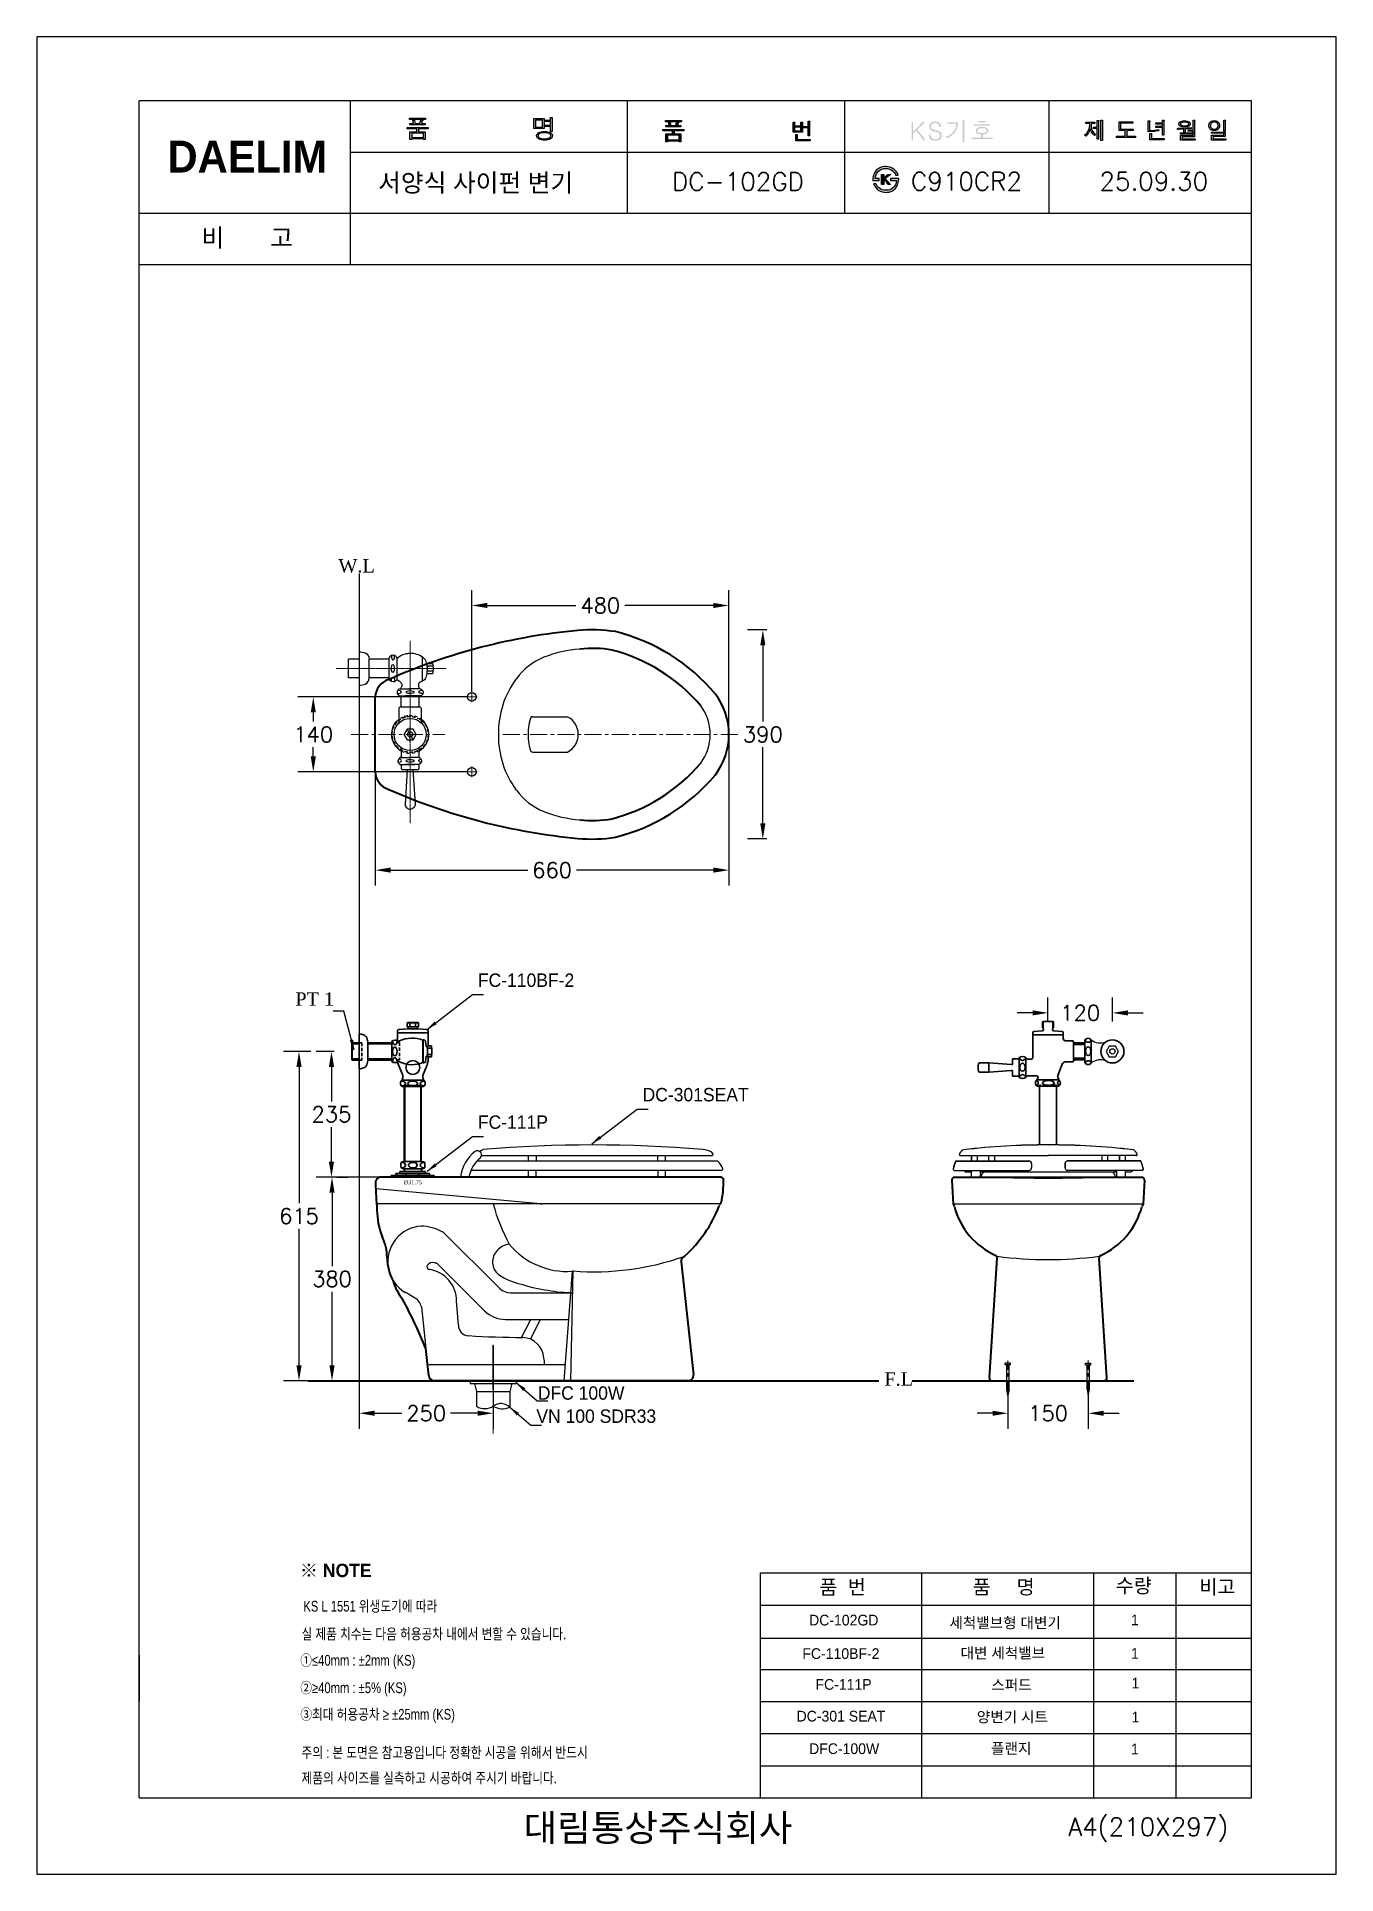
# Model space of a CAD drawing. Extents: x 63466 to 65891, y 58091 to 61521.
import ezdxf
from ezdxf.lldxf.tags import DXFTag

# ---------------------------------------------------------------- set-up
doc = ezdxf.new("R2010")
doc.units = 0
doc.header["$MEASUREMENT"] = 0
for name, pattern in [('CENTER', [50.8, 31.75, -6.35, 6.35, -6.35]), ('CENTERX2', [4, 2.5, -0.5, 0.5, -0.5]), ('HIDDEN', [9.525, 6.35, -3.175])]:
    doc.linetypes.add(name, pattern=pattern)
doc.layers.get('0').update_dxf_attribs({"linetype": 'CONTINUOUS'})
doc.layers.get('Defpoints').update_dxf_attribs({"linetype": 'CONTINUOUS'})
for name, color, linetype in [('2', 2, 'CONTINUOUS'), ('ASHADE', 7, 'CONTINUOUS'), ('D', 2, 'CONTINUOUS'), ('DEFAULT', 7, 'CONTINUOUS'), ('Dim', 4, 'CONTINUOUS'), ('HIDDEN', 3, 'HIDDEN'), ('IN', 221, 'HIDDEN'), ('LINE', 7, 'CONTINUOUS'), ('LINE @ 1 VP1', 7, 'CONTINUOUS'), ('LINE @ 1 VPModel', 7, 'CONTINUOUS'), ('MAIN', 7, 'CONTINUOUS'), ('YA', 7, 'CONTINUOUS')]:
    doc.layers.add(name, color=color, linetype=linetype)
for name, color, linetype, lineweight in [('AM_6', 2, 'CONTINUOUS', 30), ('CEN', 1, 'CENTER', 5), ('DWG', 7, 'CONTINUOUS', 25), ('OUTLINE', 11, 'CONTINUOUS', 40), ('Y', 202, 'CONTINUOUS', 35)]:
    doc.layers.add(name, color=color, linetype=linetype, lineweight=lineweight)
doc.styles.add('h', font='', dxfattribs={"height": 30})
doc.styles.add('MtXpl_', font='')
doc.styles.get("Standard").update_dxf_attribs({"font": 'txt.shx', "bigfont": 'ghs.shx'})
doc.styles.add('STYLE2', font='dutch.ttf', dxfattribs={"height": 25})
doc.styles.add('굴림', font='', dxfattribs={"height": 3.2})
doc.styles.add('스타일1', font='txt.shx', dxfattribs={"bigfont": 'ghs.shx'})
doc.styles.get('h').set_extended_font_data('Haansoft Batang')
doc.styles.get('MtXpl_').set_extended_font_data('Gulim', bold=True)
doc.styles.get('굴림').set_extended_font_data('Gulim')
tags = doc.linetypes.add('Amconstr', pattern=[9999, 9999, 0]).pattern_tags.tags
tags[6:7] = [DXFTag(74, 4), DXFTag(75, 0), DXFTag(340, '0'), DXFTag(46, 1.0), DXFTag(50, 0.0), DXFTag(44, 0.0), DXFTag(45, 0.0)]
tags[4:5] = [DXFTag(74, 4), DXFTag(75, 0), DXFTag(340, '0'), DXFTag(46, 1.0), DXFTag(50, 0.0), DXFTag(44, 0.0), DXFTag(45, 0.0)]
doc.dimstyles.new('SERIM', dxfattribs={"dimscale": 10, "dimtxt": 3, "dimasz": 2, "dimexe": 1, "dimexo": 1.5, "dimgap": 1, "dimtad": 1, "dimtoh": 1, "dimdec": 0, "dimdsep": 46, "dimtxsty": 'h', "dimcen": -0.3, "dimclrt": 2, "dimadec": 0, "dimazin": 0, "dimtfac": 1, "dimtdec": 0, "dimtmove": 1, "dimatfit": 3, "dimfxl": 0, "dimtolj": 1, "dimtzin": 0, "dimarcsym": 0})
doc.dimstyles.get("Standard").update_dxf_attribs({"dimtxt": 0.18, "dimasz": 0.18, "dimexe": 0.18, "dimexo": 0.0625, "dimgap": 0.09, "dimtad": 0, "dimtih": 1, "dimtoh": 1, "dimdec": 4, "dimzin": 0, "dimdsep": 46, "dimtxsty": 'Standard', "dimcen": 0.09, "dimadec": 0, "dimazin": 0, "dimtfac": 1, "dimtdec": 4, "dimtofl": 0, "dimtmove": 0, "dimatfit": 0, "dimfxl": 0, "dimtolj": 1, "dimtzin": 0, "dimarcsym": 0})

msp = doc.modelspace()

# ---------------------------------------------------------------- texts
at = {"color": 3, "style": '굴림', "width": 0.8}
for s, p in [('KS L 1551 위생도기에 따라', (63963.5, 58581.2)), ('실 제품 치수는 다음 허용공차 내에서 변할 수 있습니다.', (63960.1, 58529.5)), ('①≤40mm : ±2mm (KS)', (63957.8, 58480.2)), ('②≥40mm : ±5%%% (KS)', (63957.8, 58428.9)), ('③최대 허용공차 ≥ ±25mm (KS)', (63957.8, 58379.4))]:
    msp.add_text(s, height=20, dxfattribs=at).set_placement(p)
at = {"color": 1, "style": '굴림', "width": 0.8}
for s, p in [('주의 : 본 도면은 참고용입니다 정확한 시공을 위해서 반드시', (63960.1, 58308)), ('제품의 사이즈를 실측하고 시공하여 주시기 바랍니다.', (63960.1, 58260.6))]:
    msp.add_text(s, height=20, dxfattribs=at).set_placement(p)
at = {"layer": '2', "style": 'MtXpl_'}
msp.add_text('※ NOTE', height=25, dxfattribs=at).set_placement((63956.7, 58645.5))
at = {"layer": 'AM_6', "color": 0, "char_height": 25, "attachment_point": 1, "style": 'STYLE2'}
for s, insert, width in [('W.L', (64028.8, 60545.9), 80.504), ('F.L', (65048, 59027.9), 72.637)]:
    msp.add_mtext(s, dxfattribs=dict(at, insert=insert, width=width))
at = {"layer": 'AM_6', "color": 0, "char_height": 25}
for s, insert, attachment_point, style in [('{\\fGulim|b0|i0|c129|p50;FC-110BF-2}', (64289.2, 59759.7), 4, 'h'), ('PT 1', (64020.9, 59724.8), 6, 'STYLE2'), ('{\\fGulim|b0|i0|c129|p50;DC-301SEAT}', (64596.6, 59546), 4, 'h'), ('{\\fGulim|b0|i0|c129|p50;FC-111P}', (64289.2, 59494.7), 4, 'h'), ('{\\fGulim|b0|i0|c129|p50;DFC 100W }', (64401.1, 58989), 4, 'h')]:
    msp.add_mtext(s, dxfattribs=dict(at, insert=insert, attachment_point=attachment_point, style=style))
at = {"layer": 'AM_6', "color": 0, "insert": (64398.4, 58945.8), "char_height": 25, "attachment_point": 4}
msp.add_mtext('{\\fGulim|b0|i0|c129|p50;VN 100 SDR33}', dxfattribs=at)
at = {"layer": 'Dim', "color": 0, "attachment_point": 1, "style": '스타일1'}
for s, insert, char_height, width in [('{\\fGulim|b0|i0|c129|p50; 서양식 사이펀 변기}', (64090.8, 61265.4), 33.819, 639), ('{\\fGulim|b0|i0|c129|p50;DC-102GD}', (64907.5, 58575.2), 20, 147), ('{\\fGulim|b0|i0|c129|p50;세척밸브형 대변기}', (65169.3, 58570.2), 20, 241.622), ('{\\fGulim|b0|i0|c129|p50;FC-110BF-2}', (64894.9, 58512.7), 20, 147), ('{\\fGulim|b0|i0|c129|p50;대변 세척밸브}', (65190.2, 58513.9), 20, 215.256), ('{\\fGulim|b0|i0|c129|p50;FC-111P}', (64919.4, 58455.2), 20, 147), ('{\\fGulim|b0|i0|c129|p50;스퍼드}', (65247.6, 58454.1), 20, 290), ('{\\fGulim|b0|i0|c129|p50;DC-301 SEAT}', (64884.1, 58395.9), 20, 198.737), ('{\\fGulim|b0|i0|c129|p50;양변기 시트}', (65220.5, 58394.5), 20, 212), ('{\\fGulim|b0|i0|c129|p50;DFC-100W}', (64907.5, 58335.2), 20, 147), ('{\\fGulim|b0|i0|c129|p50;플랜지}', (65247.1, 58335.7), 20, 212), ('{\\fGulim|b0|i0|c129|p50;       대림통상주식회사\\P}', (64247.2, 58202.5), 50, 1090)]:
    msp.add_mtext(s, dxfattribs=dict(at, insert=insert, char_height=char_height, width=width))
for s, insert, char_height in [('{\\fGulim|b0|i0|c129|p50;비       고}', (63773.2, 61162.7), 33.819), ('{\\fGulim|b0|i0|c129|p50;품  번}', (64926.7, 58640.3), 26.746), ('{\\fGulim|b0|i0|c129|p50;품     명}', (65212.6, 58640.5), 26.746), ('{\\fGulim|b0|i0|c129|p50;수량}', (65480, 58642.7), 26.746), ('{\\fGulim|b0|i0|c129|p50;비고}', (65636, 58640.7), 26.746), ('{\\fGulim|b0|i0|c129|p50;1\\P}', (65508.3, 58575.5), 20), ('{\\fGulim|b0|i0|c129|p50;1\\P}', (65508.3, 58513), 20), ('{\\fGulim|b0|i0|c129|p50;1\\P}', (65509.2, 58457.6), 20), ('{\\fGulim|b0|i0|c129|p50;1\\P}', (65509.3, 58394.1), 20), ('{\\fGulim|b0|i0|c129|p50;1\\P}', (65508.3, 58334.6), 20)]:
    msp.add_mtext(s, dxfattribs=dict(at, insert=insert, char_height=char_height))
at = {"layer": 'DWG', "color": 0, "lineweight": 30, "insert": (64167.8, 59382.3), "char_height": 3.75, "attachment_point": 5}
msp.add_mtext('{\\fRomantic|b0|i0|c2|p2;\\H2x;%%C31.75}', dxfattribs=at)
at = {"layer": 'YA', "color": 7}
for s, height, p in [('DC-102GD', 33.82, (64651.5, 61233.9)), ('C910CR2', 33.82, (65097.6, 61234.4)), ('25.09.30', 33.82, (65449.3, 61234.4)), ('A4(210X297)', 33.819, (65391.2, 58162.4))]:
    msp.add_text(s, height=height, dxfattribs=at).set_placement(p)
at = {"layer": 'YA', "color": 7, "insert": (63710, 61327.1), "char_height": 59.437, "width": 290.871, "attachment_point": 1, "style": 'h'}
msp.add_mtext('{\\fHYGraphic-Medium|b1|i0|c129|p18;DAELIM}', dxfattribs=at)

# ---------------------------------------------------------------- blocks, each defined once
blk = doc.blocks.new('*D7')
at = {"layer": 'Defpoints', "color": 0}
for p in [(64031.1, 59626.9), (64016, 59392.1), (64115, 59392.1)]:
    blk.add_point(p, dxfattribs=at)
at = {"layer": 'Dim', "color": 0, "lineweight": -2}
for p, q in [((64021.1, 59626.9), (63987.2, 59626.9)), ((64016, 59598.1), (64016, 59533.5)), ((64016, 59420.9), (64016, 59485.5)), ((64105, 59392.1), (63987.2, 59392.1))]:
    blk.add_line(p, q, dxfattribs=at)
at = {"layer": 'Dim', "color": 0}
for points in [[(64011.2, 59598.1), (64020.8, 59598.1), (64016, 59626.9)], [(64011.2, 59420.9), (64020.8, 59420.9), (64016, 59392.1)]]:
    blk.add_solid(points, dxfattribs=at)
at = {"layer": 'Dim', "color": 0, "insert": (64016, 59509.5), "char_height": 28.8, "attachment_point": 5}
blk.add_mtext('\\A1;235', dxfattribs=at)
blk = doc.blocks.new('*D8')
at = {"layer": 'Defpoints', "color": 0}
for p in [(64016, 59392.1), (64016, 59012.1), (64017, 59012.1)]:
    blk.add_point(p, dxfattribs=at)
at = {"layer": 'Dim', "color": 0, "lineweight": -2}
for p, q in [((64026, 59392.1), (64045.8, 59392.1)), ((64017, 59363.3), (64017, 59226.1)), ((64017, 59040.9), (64017, 59178.1)), ((64026, 59012.1), (64045.8, 59012.1))]:
    blk.add_line(p, q, dxfattribs=at)
at = {"layer": 'Dim', "color": 0}
for points in [[(64012.2, 59363.3), (64021.8, 59363.3), (64017, 59392.1)], [(64012.2, 59040.9), (64021.8, 59040.9), (64017, 59012.1)]]:
    blk.add_solid(points, dxfattribs=at)
at = {"layer": 'Dim', "color": 0, "insert": (64017, 59202.1), "char_height": 28.8, "attachment_point": 5}
blk.add_mtext('\\A1;380', dxfattribs=at)
blk = doc.blocks.new('*D9')
at = {"layer": 'Defpoints', "color": 0}
for p in [(63987.2, 59626.9), (63955.4, 59012.1), (63987.2, 59012.1)]:
    blk.add_point(p, dxfattribs=at)
at = {"layer": 'Dim', "color": 0, "lineweight": -2}
for p, q in [((63977.2, 59626.9), (63926.6, 59626.9)), ((63955.4, 59598.1), (63955.4, 59343.5)), ((63955.4, 59040.9), (63955.4, 59295.5)), ((63977.2, 59012.1), (63926.6, 59012.1))]:
    blk.add_line(p, q, dxfattribs=at)
at = {"layer": 'Dim', "color": 0}
for points in [[(63950.6, 59598.1), (63960.2, 59598.1), (63955.4, 59626.9)], [(63950.6, 59040.9), (63960.2, 59040.9), (63955.4, 59012.1)]]:
    blk.add_solid(points, dxfattribs=at)
at = {"layer": 'Dim', "color": 0, "insert": (63955.4, 59319.5), "char_height": 28.8, "attachment_point": 5}
blk.add_mtext('\\A1;615', dxfattribs=at)
blk = doc.blocks.new('*D10')
at = {"layer": 'Defpoints', "color": 0}
for p in [(64067.8, 60529.4), (64317.8, 59087.1), (64317.8, 58951.4)]:
    blk.add_point(p, dxfattribs=at)
at = {"layer": 'Dim', "color": 0, "lineweight": -2}
for p, q in [((64067.8, 60519.4), (64067.8, 58922.6)), ((64317.8, 59077.1), (64317.8, 58922.6)), ((64096.6, 58951.4), (64147.2, 58951.4)), ((64289, 58951.4), (64238.4, 58951.4))]:
    blk.add_line(p, q, dxfattribs=at)
at = {"layer": 'Dim', "color": 0}
for points in [[(64096.6, 58956.2), (64096.6, 58946.6), (64067.8, 58951.4)], [(64289, 58956.2), (64289, 58946.6), (64317.8, 58951.4)]]:
    blk.add_solid(points, dxfattribs=at)
at = {"layer": 'Dim', "color": 0, "insert": (64192.8, 58951.4), "char_height": 28.8, "attachment_point": 5}
blk.add_mtext('\\A1;250', dxfattribs=at)
blk = doc.blocks.new('*D11')
at = {"layer": 'Defpoints', "color": 0}
for p in [(65278.6, 59012.1), (65428.6, 59012.1), (65428.6, 58951.4)]:
    blk.add_point(p, dxfattribs=at)
at = {"layer": 'Dim', "color": 0, "lineweight": -2}
for p, q in [((65278.6, 59002.1), (65278.6, 58922.6)), ((65428.6, 59002.1), (65428.6, 58922.6)), ((65249.8, 58951.4), (65221, 58951.4)), ((65457.4, 58951.4), (65486.2, 58951.4))]:
    blk.add_line(p, q, dxfattribs=at)
at = {"layer": 'Dim', "color": 0}
for points in [[(65249.8, 58956.2), (65249.8, 58946.6), (65278.6, 58951.4)], [(65457.4, 58956.2), (65457.4, 58946.6), (65428.6, 58951.4)]]:
    blk.add_solid(points, dxfattribs=at)
at = {"layer": 'Dim', "color": 0, "insert": (65353.6, 58951.4), "char_height": 28.8, "attachment_point": 5}
blk.add_mtext('\\A1;150', dxfattribs=at)
blk = doc.blocks.new('*D3')
at = {"layer": 'Defpoints', "color": 0}
for p in [(64757.8, 60459.4), (64277.8, 60288.7), (64757.8, 60218.7)]:
    blk.add_point(p, dxfattribs=at)
at = {"layer": 'Dim', "color": 0, "lineweight": -2}
for p, q in [((64277.8, 60298.7), (64277.8, 60488.2)), ((64757.8, 60228.7), (64757.8, 60488.2)), ((64306.6, 60459.4), (64472.2, 60459.4)), ((64729, 60459.4), (64563.4, 60459.4))]:
    blk.add_line(p, q, dxfattribs=at)
at = {"layer": 'Dim', "color": 0}
for points in [[(64306.6, 60464.2), (64306.6, 60454.6), (64277.8, 60459.4)], [(64729, 60464.2), (64729, 60454.6), (64757.8, 60459.4)]]:
    blk.add_solid(points, dxfattribs=at)
at = {"layer": 'Dim', "color": 0, "insert": (64517.8, 60459.4), "char_height": 28.8, "attachment_point": 5}
blk.add_mtext('\\A1;480', dxfattribs=at)
blk = doc.blocks.new('*D4')
at = {"layer": 'Defpoints', "color": 0}
for p in [(64097.8, 60218.7), (64757.8, 60218.7), (64097.8, 59965.4)]:
    blk.add_point(p, dxfattribs=at)
at = {"layer": 'Dim', "color": 0, "lineweight": -2}
for p, q in [((64097.8, 60208.7), (64097.8, 59936.6)), ((64757.8, 60208.7), (64757.8, 59936.6)), ((64126.6, 59965.4), (64382.2, 59965.4)), ((64729, 59965.4), (64473.4, 59965.4))]:
    blk.add_line(p, q, dxfattribs=at)
at = {"layer": 'Dim', "color": 0}
for points in [[(64126.6, 59970.2), (64126.6, 59960.6), (64097.8, 59965.4)], [(64729, 59970.2), (64729, 59960.6), (64757.8, 59965.4)]]:
    blk.add_solid(points, dxfattribs=at)
at = {"layer": 'Dim', "color": 0, "insert": (64427.8, 59965.4), "char_height": 28.8, "attachment_point": 5}
blk.add_mtext('\\A1;660', dxfattribs=at)
blk = doc.blocks.new('*D5')
at = {"layer": 'Defpoints', "color": 0}
for p in [(64277.8, 60288.7), (63982, 60148.7), (64277.8, 60148.7)]:
    blk.add_point(p, dxfattribs=at)
at = {"layer": 'Dim', "color": 0, "lineweight": -2}
for p, q in [((64267.8, 60288.7), (63953.2, 60288.7)), ((63982, 60259.9), (63982, 60242.7)), ((63982, 60177.5), (63982, 60194.7)), ((64267.8, 60148.7), (63953.2, 60148.7))]:
    blk.add_line(p, q, dxfattribs=at)
at = {"layer": 'Dim', "color": 0}
for points in [[(63977.2, 60259.9), (63986.8, 60259.9), (63982, 60288.7)], [(63977.2, 60177.5), (63986.8, 60177.5), (63982, 60148.7)]]:
    blk.add_solid(points, dxfattribs=at)
at = {"layer": 'Dim', "color": 0, "insert": (63982, 60218.7), "char_height": 28.8, "attachment_point": 5}
blk.add_mtext('\\A1;140', dxfattribs=at)
blk = doc.blocks.new('*D6')
at = {"layer": 'Defpoints', "color": 0}
for p in [(64838.3, 60413.8), (64821.1, 60023.6), (64838.3, 60023.6)]:
    blk.add_point(p, dxfattribs=at)
at = {"layer": 'Dim', "color": 0, "lineweight": -2}
for p, q in [((64828.3, 60413.8), (64792.3, 60413.8)), ((64821.1, 60385), (64821.1, 60242.7)), ((64821.1, 60052.4), (64821.1, 60194.7)), ((64828.3, 60023.6), (64792.3, 60023.6))]:
    blk.add_line(p, q, dxfattribs=at)
at = {"layer": 'Dim', "color": 0}
for points in [[(64816.3, 60385), (64825.9, 60385), (64821.1, 60413.8)], [(64816.3, 60052.4), (64825.9, 60052.4), (64821.1, 60023.6)]]:
    blk.add_solid(points, dxfattribs=at)
at = {"layer": 'Dim', "color": 0, "insert": (64821.1, 60218.7), "char_height": 28.8, "attachment_point": 5}
blk.add_mtext('\\A1;390', dxfattribs=at)
blk = doc.blocks.new('*D12')
at = {"layer": 'Defpoints', "color": 0}
for p in [(65473.6, 59698.8), (65353.3, 59672.6), (65473.6, 59672.6)]:
    blk.add_point(p, dxfattribs=at)
at = {"layer": 'Dim', "color": 0, "lineweight": -2}
for p, q in [((65353.3, 59682.6), (65353.3, 59727.6)), ((65473.6, 59682.6), (65473.6, 59727.6)), ((65324.5, 59698.8), (65295.7, 59698.8)), ((65502.4, 59698.8), (65531.2, 59698.8))]:
    blk.add_line(p, q, dxfattribs=at)
at = {"layer": 'Dim', "color": 0}
for points in [[(65324.5, 59703.6), (65324.5, 59694), (65353.3, 59698.8)], [(65502.4, 59703.6), (65502.4, 59694), (65473.6, 59698.8)]]:
    blk.add_solid(points, dxfattribs=at)
at = {"layer": 'Dim', "color": 0, "insert": (65413.4, 59698.8), "char_height": 28.8, "attachment_point": 5}
blk.add_mtext('\\A1;120', dxfattribs=at)
blk = doc.blocks.new('*U19')
at = {"layer": 'LINE @ 1 VP1', "linetype": 'Amconstr'}
h = blk.add_hatch(color=256, dxfattribs=at)
h.dxf.hatch_style = 1
h.paths.add_polyline_path([(64646.5, 61355.2), (64640, 61355.2), (64640, 61352.9), (64668.3, 61352.9), (64668.3, 61355.2), (64661.7, 61355.2), (64662.9, 61359.7), (64663, 61360.1), (64663.6, 61360.8), (64663.6, 61360.8), (64663.7, 61360.9), (64663.7, 61360.9), (64663.7, 61361), (64663.7, 61361), (64663.7, 61361), (64663.7, 61361), (64663.7, 61361), (64663.7, 61361.1), (64663.7, 61361.1), (64663.6, 61361.1), (64663.6, 61361.1), (64663.4, 61361.2), (64662.7, 61361.3), (64660.2, 61361.8), (64658.7, 61355.2), (64649.6, 61355.2), (64648.4, 61360.1), (64648.5, 61360.7), (64648.7, 61361), (64648.7, 61361.1), (64648.7, 61361.1), (64648.7, 61361.2), (64648.7, 61361.2), (64648.7, 61361.2), (64648.7, 61361.3), (64648.7, 61361.3), (64648.7, 61361.3), (64648.7, 61361.3), (64648.7, 61361.3), (64648.6, 61361.4), (64648.6, 61361.4), (64648.5, 61361.4), (64648.2, 61361.4), (64647.3, 61361.5), (64645.2, 61361.5)])
h.paths.add_polyline_path([(64634.7, 61347.9), (64634.7, 61345.3), (64652.6, 61345.3), (64652.6, 61339.8), (64640, 61339.8), (64640, 61325.1), (64643.2, 61325.1), (64643.2, 61326.4), (64665.2, 61326.4), (64665.2, 61325.1), (64668.3, 61325.1), (64668.3, 61339.8), (64655.8, 61339.8), (64655.8, 61345.3), (64673.7, 61345.3), (64673.7, 61347.9)])
h.paths.add_polyline_path([(64665.2, 61337.2), (64665.2, 61329), (64643.2, 61329), (64643.2, 61337.2)], flags=16)
at = {"layer": 'LINE @ 1 VPModel', "linetype": 'Amconstr'}
h = blk.add_hatch(color=256, dxfattribs=at)
h.dxf.hatch_style = 1
h.paths.add_polyline_path([(64646.5, 61355.2), (64640, 61355.2), (64640, 61352.9), (64668.3, 61352.9), (64668.3, 61355.2), (64661.7, 61355.2), (64662.9, 61359.7), (64663, 61360.1), (64663.6, 61360.8), (64663.6, 61360.8), (64663.7, 61360.9), (64663.7, 61360.9), (64663.7, 61361), (64663.7, 61361), (64663.7, 61361), (64663.7, 61361), (64663.7, 61361), (64663.7, 61361.1), (64663.7, 61361.1), (64663.6, 61361.1), (64663.6, 61361.1), (64663.4, 61361.2), (64662.7, 61361.3), (64660.2, 61361.8), (64658.7, 61355.2), (64649.6, 61355.2), (64648.4, 61360.1), (64648.5, 61360.7), (64648.7, 61361), (64648.7, 61361.1), (64648.7, 61361.1), (64648.7, 61361.2), (64648.7, 61361.2), (64648.7, 61361.2), (64648.7, 61361.3), (64648.7, 61361.3), (64648.7, 61361.3), (64648.7, 61361.3), (64648.7, 61361.3), (64648.6, 61361.4), (64648.6, 61361.4), (64648.5, 61361.4), (64648.2, 61361.4), (64647.3, 61361.5), (64645.2, 61361.5)])
h.paths.add_polyline_path([(64634.7, 61347.9), (64634.7, 61345.3), (64652.6, 61345.3), (64652.6, 61339.8), (64640, 61339.8), (64640, 61325.1), (64643.2, 61325.1), (64643.2, 61326.4), (64665.2, 61326.4), (64665.2, 61325.1), (64668.3, 61325.1), (64668.3, 61339.8), (64655.8, 61339.8), (64655.8, 61345.3), (64673.7, 61345.3), (64673.7, 61347.9)])
h.paths.add_polyline_path([(64665.2, 61337.2), (64665.2, 61329), (64643.2, 61329), (64643.2, 61337.2)], flags=16)
blk = doc.blocks.new('*U20')
at = {"layer": 'LINE @ 1 VP1', "linetype": 'Amconstr'}
h = blk.add_hatch(color=256, dxfattribs=at)
h.dxf.hatch_style = 1
h.paths.add_polyline_path([(64669, 61365), (64639.4, 61365), (64639.4, 61362.6), (64669, 61362.6)])
at = {"layer": 'LINE @ 1 VPModel', "linetype": 'Amconstr'}
h = blk.add_hatch(color=256, dxfattribs=at)
h.dxf.hatch_style = 1
h.paths.add_polyline_path([(64669, 61365), (64639.4, 61365), (64639.4, 61362.6), (64669, 61362.6)])
blk = doc.blocks.new('*U21')
at = {"layer": 'LINE @ 1 VP1', "linetype": 'Amconstr'}
h = blk.add_hatch(color=256, dxfattribs=at)
h.dxf.hatch_style = 1
h.paths.add_polyline_path([(64895.2, 61360), (64895.2, 61360.4), (64895.4, 61360.7), (64895.5, 61360.9), (64895.5, 61361), (64895.5, 61361.1), (64895.5, 61361.1), (64895.5, 61361.1), (64895.5, 61361.2), (64895.5, 61361.2), (64895.5, 61361.2), (64895.5, 61361.2), (64895.4, 61361.3), (64895.4, 61361.3), (64895.4, 61361.3), (64895.3, 61361.3), (64895.2, 61361.4), (64895, 61361.4), (64894.2, 61361.5), (64892.3, 61361.5), (64892.3, 61354.8), (64880.4, 61354.8), (64880.4, 61360.2), (64880.5, 61360.6), (64880.7, 61360.9), (64880.8, 61361), (64880.8, 61361.1), (64880.8, 61361.2), (64880.8, 61361.2), (64880.9, 61361.2), (64880.9, 61361.2), (64880.9, 61361.3), (64880.8, 61361.3), (64880.8, 61361.3), (64880.8, 61361.3), (64880.8, 61361.3), (64880.8, 61361.3), (64880.8, 61361.4), (64880.8, 61361.4), (64880.7, 61361.4), (64880.5, 61361.4), (64879.8, 61361.5), (64877.7, 61361.5), (64877.7, 61343.1), (64895.2, 61343.1), (64895.2, 61351.1), (64905.5, 61351.1), (64905.5, 61336), (64908.3, 61336), (64908.3, 61362.3), (64908.4, 61362.6), (64908.5, 61363), (64908.6, 61363.2), (64908.7, 61363.3), (64908.7, 61363.4), (64908.7, 61363.4), (64908.7, 61363.5), (64908.7, 61363.5), (64908.7, 61363.5), (64908.7, 61363.5), (64908.6, 61363.6), (64908.6, 61363.6), (64908.6, 61363.6), (64908.6, 61363.6), (64908.5, 61363.6), (64908.4, 61363.7), (64908.2, 61363.7), (64907.8, 61363.7), (64905.5, 61363.7), (64905.5, 61353.5), (64895.2, 61353.5)])
h.paths.add_polyline_path([(64892.3, 61352.6), (64892.3, 61345.3), (64880.4, 61345.3), (64880.4, 61352.6)], flags=16)
h.paths.add_polyline_path([(64885.5, 61338.4), (64885.4, 61338.2), (64885.2, 61337.9), (64885.2, 61337.6), (64885.2, 61329.3), (64909.2, 61329.3), (64909.2, 61327), (64882.4, 61327), (64882.4, 61338.9), (64884.5, 61338.9), (64885.2, 61338.8), (64885.3, 61338.8), (64885.5, 61338.7), (64885.5, 61338.6), (64885.5, 61338.5)])
at = {"layer": 'LINE @ 1 VPModel', "linetype": 'Amconstr'}
h = blk.add_hatch(color=256, dxfattribs=at)
h.dxf.hatch_style = 1
h.paths.add_polyline_path([(64895.2, 61360), (64895.2, 61360.4), (64895.4, 61360.7), (64895.5, 61360.9), (64895.5, 61361), (64895.5, 61361.1), (64895.5, 61361.1), (64895.5, 61361.1), (64895.5, 61361.2), (64895.5, 61361.2), (64895.5, 61361.2), (64895.5, 61361.2), (64895.4, 61361.3), (64895.4, 61361.3), (64895.4, 61361.3), (64895.3, 61361.3), (64895.2, 61361.4), (64895, 61361.4), (64894.2, 61361.5), (64892.3, 61361.5), (64892.3, 61354.8), (64880.4, 61354.8), (64880.4, 61360.2), (64880.5, 61360.6), (64880.7, 61360.9), (64880.8, 61361), (64880.8, 61361.1), (64880.8, 61361.2), (64880.8, 61361.2), (64880.9, 61361.2), (64880.9, 61361.2), (64880.9, 61361.3), (64880.8, 61361.3), (64880.8, 61361.3), (64880.8, 61361.3), (64880.8, 61361.3), (64880.8, 61361.3), (64880.8, 61361.4), (64880.8, 61361.4), (64880.7, 61361.4), (64880.5, 61361.4), (64879.8, 61361.5), (64877.7, 61361.5), (64877.7, 61343.1), (64895.2, 61343.1), (64895.2, 61351.1), (64905.5, 61351.1), (64905.5, 61336), (64908.3, 61336), (64908.3, 61362.3), (64908.4, 61362.6), (64908.5, 61363), (64908.6, 61363.2), (64908.7, 61363.3), (64908.7, 61363.4), (64908.7, 61363.4), (64908.7, 61363.5), (64908.7, 61363.5), (64908.7, 61363.5), (64908.7, 61363.5), (64908.6, 61363.6), (64908.6, 61363.6), (64908.6, 61363.6), (64908.6, 61363.6), (64908.5, 61363.6), (64908.4, 61363.7), (64908.2, 61363.7), (64907.8, 61363.7), (64905.5, 61363.7), (64905.5, 61353.5), (64895.2, 61353.5)])
h.paths.add_polyline_path([(64892.3, 61352.6), (64892.3, 61345.3), (64880.4, 61345.3), (64880.4, 61352.6)], flags=16)
h.paths.add_polyline_path([(64885.5, 61338.4), (64885.4, 61338.2), (64885.2, 61337.9), (64885.2, 61337.6), (64885.2, 61329.3), (64909.2, 61329.3), (64909.2, 61327), (64882.4, 61327), (64882.4, 61338.9), (64884.5, 61338.9), (64885.2, 61338.8), (64885.3, 61338.8), (64885.5, 61338.7), (64885.5, 61338.6), (64885.5, 61338.5)])
blk = doc.blocks.new('*U22')
at = {"layer": 'LINE @ 1 VP1', "linetype": 'Amconstr'}
h = blk.add_hatch(color=256, dxfattribs=at)
h.dxf.hatch_style = 1
h.paths.add_polyline_path([(65109.5, 61347.8), (65123.2, 61361.9), (65119.2, 61361.9), (65101.7, 61343.9), (65101.7, 61361.9), (65098.6, 61361.9), (65098.6, 61328), (65101.7, 61328), (65101.7, 61339.9), (65107.3, 61345.7), (65121, 61328), (65124.9, 61328)])
h.paths.add_polyline_path([(65135.8, 61350.2), (65135.5, 61350.6), (65135.3, 61351), (65135.1, 61351.5), (65135, 61352), (65134.9, 61352.5), (65134.8, 61353.6), (65134.8, 61354.4), (65134.9, 61355.1), (65135.1, 61355.7), (65135.3, 61356.3), (65135.6, 61356.9), (65135.9, 61357.4), (65136.3, 61357.9), (65136.8, 61358.4), (65137.3, 61358.8), (65137.9, 61359.1), (65138.6, 61359.4), (65139.3, 61359.6), (65140.8, 61359.9), (65142.6, 61360), (65144.4, 61359.9), (65146.1, 61359.5), (65146.8, 61359.3), (65147.5, 61358.9), (65148.1, 61358.5), (65148.7, 61358.1), (65149.2, 61357.6), (65149.7, 61357), (65150, 61356.4), (65150.3, 61355.7), (65150.6, 61355), (65150.8, 61354.2), (65150.9, 61352.5), (65154.2, 61352.5), (65154, 61354.8), (65153.7, 61355.9), (65153.4, 61356.8), (65152.9, 61357.8), (65152.4, 61358.6), (65151.8, 61359.4), (65151.1, 61360.1), (65150.3, 61360.7), (65149.5, 61361.3), (65148.5, 61361.7), (65147.5, 61362.1), (65145.3, 61362.6), (65142.7, 61362.8), (65140.3, 61362.6), (65138.1, 61362.2), (65137.1, 61361.8), (65136.1, 61361.4), (65135.3, 61360.9), (65134.5, 61360.3), (65133.8, 61359.6), (65133.2, 61358.9), (65132.7, 61358.2), (65132.3, 61357.4), (65131.9, 61356.5), (65131.7, 61355.6), (65131.6, 61354.7), (65131.5, 61353.7), (65131.7, 61351.8), (65131.8, 61351), (65132.1, 61350.2), (65132.4, 61349.5), (65132.8, 61348.8), (65133.3, 61348.2), (65133.8, 61347.6), (65134.4, 61347.2), (65135, 61346.7), (65136.6, 61345.9), (65140.8, 61344.4), (65144, 61343.7), (65147.8, 61342.5), (65149.1, 61341.9), (65149.6, 61341.5), (65150.1, 61341.2), (65150.5, 61340.8), (65150.9, 61340.3), (65151.2, 61339.8), (65151.5, 61339.2), (65151.7, 61338.6), (65151.9, 61337.9), (65152, 61336.5), (65152, 61335.7), (65151.8, 61335), (65151.7, 61334.3), (65151.4, 61333.7), (65151.1, 61333.1), (65150.7, 61332.6), (65150.3, 61332.1), (65149.7, 61331.6), (65149.1, 61331.2), (65148.5, 61330.8), (65147.8, 61330.5), (65147, 61330.2), (65145.4, 61329.9), (65143.5, 61329.8), (65141.3, 61329.9), (65139.4, 61330.3), (65138.6, 61330.6), (65137.8, 61331), (65137.1, 61331.5), (65136.4, 61332), (65135.9, 61332.6), (65135.4, 61333.2), (65135, 61333.9), (65134.6, 61334.7), (65134.3, 61335.5), (65134.1, 61336.3), (65134, 61338.2), (65130.8, 61338.2), (65130.8, 61338), (65131, 61335.5), (65131.2, 61334.4), (65131.6, 61333.3), (65132, 61332.3), (65132.6, 61331.4), (65133.2, 61330.6), (65134, 61329.9), (65134.9, 61329.2), (65135.8, 61328.6), (65136.9, 61328.1), (65138, 61327.7), (65140.6, 61327.2), (65143.5, 61327), (65146, 61327.2), (65148.3, 61327.7), (65149.3, 61328.1), (65150.3, 61328.5), (65151.2, 61329.1), (65152, 61329.7), (65152.7, 61330.4), (65153.4, 61331.1), (65153.9, 61331.9), (65154.3, 61332.8), (65154.7, 61333.7), (65154.9, 61334.7), (65155.1, 61335.7), (65155.1, 61336.8), (65154.9, 61338.7), (65154.7, 61339.6), (65154.5, 61340.5), (65154.1, 61341.2), (65153.7, 61342), (65153.1, 61342.6), (65152.5, 61343.2), (65151.9, 61343.8), (65151.1, 61344.3), (65149.3, 61345.2), (65147.1, 61346.1), (65144.5, 61346.8), (65140.5, 61347.8), (65139.1, 61348.2), (65137.9, 61348.7), (65136.9, 61349.2), (65136.5, 61349.5), (65136.1, 61349.9)])
h.paths.add_polyline_path([(65185.1, 61355.7), (65185.9, 61361.4), (65165.2, 61361.4), (65165.2, 61358.8), (65182.5, 61358.8), (65181.8, 61354.4), (65180.5, 61350.3), (65178.6, 61346.5), (65176.1, 61343.1), (65173.3, 61340.2), (65170.1, 61337.8), (65166.6, 61335.8), (65162.7, 61334.2), (65164.8, 61331.6), (65169.1, 61333.7), (65173, 61336.2), (65176.2, 61339), (65179, 61342), (65181.6, 61346.1), (65183.7, 61350.6)])
h.paths.add_polyline_path([(65197.5, 61363.9), (65197.6, 61364.4), (65197.8, 61364.8), (65197.9, 61365.1), (65198, 61365.1), (65198, 61365.2), (65198, 61365.3), (65198, 61365.3), (65198, 61365.3), (65198, 61365.4), (65198, 61365.4), (65198, 61365.4), (65198, 61365.4), (65198, 61365.4), (65197.9, 61365.4), (65197.9, 61365.4), (65197.9, 61365.4), (65197.8, 61365.5), (65197.5, 61365.5), (65196.6, 61365.6), (65194.4, 61365.6), (65194.4, 61324.2), (65197.5, 61324.2)])
h.paths.add_polyline_path([(65236.9, 61363.8), (65223.5, 61363.8), (65223.5, 61361.4), (65236.9, 61361.4)])
h.paths.add_polyline_path([(65245.9, 61357.9), (65214.6, 61357.9), (65214.6, 61355.4), (65245.9, 61355.4)])
h.paths.add_polyline_path([(65239.2, 61350.8), (65238.4, 61351.3), (65237.5, 61351.7), (65235.4, 61352.3), (65233, 61352.7), (65230.3, 61352.8), (65227.5, 61352.7), (65225.1, 61352.3), (65223, 61351.7), (65222.1, 61351.3), (65221.3, 61350.8), (65220.6, 61350.3), (65220, 61349.8), (65219.5, 61349.2), (65219.1, 61348.6), (65218.8, 61348), (65218.6, 61347.3), (65218.5, 61346.6), (65218.4, 61345.8), (65218.5, 61345.2), (65218.6, 61344.5), (65218.8, 61343.9), (65219, 61343.3), (65219.4, 61342.8), (65219.8, 61342.2), (65220.3, 61341.7), (65220.9, 61341.3), (65221.6, 61340.8), (65222.4, 61340.4), (65224.2, 61339.7), (65226.3, 61339.3), (65228.7, 61339), (65228.7, 61332.6), (65210.7, 61332.6), (65210.7, 61330.1), (65249.8, 61330.1), (65249.8, 61332.6), (65231.8, 61332.6), (65231.8, 61339), (65234.2, 61339.3), (65236.3, 61339.7), (65238.1, 61340.4), (65238.9, 61340.8), (65239.6, 61341.3), (65240.2, 61341.7), (65240.7, 61342.2), (65241.1, 61342.8), (65241.5, 61343.3), (65241.7, 61343.9), (65241.9, 61344.5), (65242.1, 61345.2), (65242.1, 61345.8), (65242, 61346.6), (65241.9, 61347.3), (65241.7, 61348), (65241.4, 61348.6), (65241, 61349.2), (65240.5, 61349.8), (65239.9, 61350.3)])
h.paths.add_polyline_path([(65226.3, 61350.2), (65228.1, 61350.4), (65230.3, 61350.5), (65232.4, 61350.4), (65234.2, 61350.2), (65235.7, 61349.8), (65236.4, 61349.5), (65237, 61349.2), (65237.5, 61348.9), (65237.9, 61348.6), (65238.3, 61348.2), (65238.6, 61347.8), (65238.8, 61347.4), (65239, 61346.9), (65239.1, 61346.4), (65239.1, 61345.9), (65239.1, 61345.4), (65239, 61344.9), (65238.8, 61344.4), (65238.6, 61344), (65238.3, 61343.6), (65237.9, 61343.2), (65237.5, 61342.9), (65237, 61342.5), (65236.4, 61342.3), (65235.7, 61342), (65234.2, 61341.6), (65232.3, 61341.4), (65230.3, 61341.3), (65228.1, 61341.4), (65226.3, 61341.6), (65224.7, 61342), (65224.1, 61342.3), (65223.5, 61342.5), (65223, 61342.9), (65222.6, 61343.2), (65222.2, 61343.6), (65221.9, 61344), (65221.7, 61344.4), (65221.5, 61344.9), (65221.4, 61345.4), (65221.4, 61345.9), (65221.4, 61346.4), (65221.5, 61346.9), (65221.7, 61347.4), (65221.9, 61347.8), (65222.2, 61348.2), (65222.6, 61348.6), (65223, 61348.9), (65223.5, 61349.2), (65224.1, 61349.5), (65224.7, 61349.8)], flags=16)
h.paths.add_polyline_path([(65440.9, 61361.5), (65423.7, 61361.5), (65423.7, 61359.2), (65431.5, 61359.2), (65431.3, 61355.6), (65430.8, 61352.2), (65429.9, 61349), (65428.7, 61346), (65427.3, 61343.4), (65425.7, 61341.2), (65423.8, 61339.4), (65421.8, 61337.9), (65423.7, 61335.7), (65426.7, 61338.6), (65429.1, 61341.8), (65431.1, 61345.4), (65432.5, 61349.1), (65432.8, 61347.5), (65433.4, 61345.8), (65434.2, 61344.1), (65435.4, 61342.3), (65437.6, 61339.4), (65440.3, 61336.8), (65442.3, 61339), (65440.4, 61340.4), (65438.6, 61342.1), (65437.2, 61344.2), (65435.9, 61346.6), (65434.8, 61349.5), (65434.2, 61352.6), (65434, 61355.8), (65434.3, 61359.2), (65440.9, 61359.2)])
h.paths.add_polyline_path([(65447.8, 61363.2), (65447.8, 61363.6), (65448, 61363.9), (65448.1, 61364.1), (65448.1, 61364.3), (65448.1, 61364.3), (65448.1, 61364.4), (65448.1, 61364.4), (65448.1, 61364.4), (65448.1, 61364.4), (65448.1, 61364.4), (65448.1, 61364.4), (65448.1, 61364.5), (65448.1, 61364.5), (65448, 61364.5), (65447.7, 61364.6), (65446.9, 61364.6), (65444.9, 61364.6), (65444.9, 61352.1), (65438.5, 61352.1), (65438.5, 61349.9), (65444.9, 61349.9), (65444.9, 61329.8), (65447.8, 61329.8)])
h.paths.add_polyline_path([(65454.9, 61364), (65455, 61364.3), (65455.1, 61364.6), (65455.2, 61364.8), (65455.3, 61364.9), (65455.3, 61365), (65455.3, 61365.1), (65455.3, 61365.1), (65455.3, 61365.1), (65455.3, 61365.1), (65455.3, 61365.1), (65455.2, 61365.1), (65455.2, 61365.2), (65455.2, 61365.2), (65455.2, 61365.2), (65455.1, 61365.2), (65455.1, 61365.2), (65455, 61365.3), (65454.7, 61365.3), (65454.3, 61365.3), (65452.1, 61365.3), (65452.1, 61327.7), (65454.9, 61327.7)])
h.paths.add_polyline_path([(65511.9, 61362.3), (65486.2, 61362.3), (65486.2, 61346.2), (65497.6, 61346.2), (65497.6, 61335.3), (65481.3, 61335.3), (65481.3, 61333), (65516.8, 61333), (65516.8, 61335.3), (65500.5, 61335.3), (65500.5, 61346.2), (65512.5, 61346.2), (65512.5, 61348.5), (65489, 61348.5), (65489, 61359.9), (65511.9, 61359.9)])
h.paths.add_polyline_path([(65543.1, 61362.6), (65543.2, 61363.1), (65543.3, 61363.6), (65543.4, 61363.8), (65543.4, 61363.9), (65543.5, 61364), (65543.5, 61364), (65543.5, 61364.1), (65543.4, 61364.1), (65543.4, 61364.1), (65543.4, 61364.2), (65543.4, 61364.2), (65543.4, 61364.2), (65543.4, 61364.2), (65543.3, 61364.2), (65543.2, 61364.3), (65543.1, 61364.3), (65543, 61364.4), (65542.1, 61364.4), (65540.3, 61364.4), (65540.3, 61343.8), (65551.9, 61344.3), (65560.3, 61345.7), (65559.9, 61348.1), (65551.3, 61346.6), (65543.1, 61346.2)])
h.paths.add_polyline_path([(65569.6, 61364), (65569.6, 61364.4), (65569.8, 61364.7), (65569.8, 61364.8), (65569.9, 61365), (65569.9, 61365), (65569.9, 61365.1), (65569.9, 61365.1), (65569.9, 61365.1), (65569.9, 61365.1), (65569.9, 61365.1), (65569.9, 61365.1), (65569.9, 61365.2), (65569.8, 61365.2), (65569.8, 61365.2), (65569.8, 61365.2), (65569.7, 61365.2), (65569.6, 61365.3), (65569.3, 61365.3), (65569, 61365.3), (65566.8, 61365.3), (65566.8, 61360.6), (65554.9, 61360.6), (65554.9, 61358.2), (65566.8, 61358.2), (65566.8, 61354.2), (65554.9, 61354.2), (65554.9, 61351.9), (65566.8, 61351.9), (65566.8, 61337.6), (65569.6, 61337.6)])
h.paths.add_polyline_path([(65546.5, 61339.2), (65546.5, 61339.5), (65546.6, 61339.8), (65546.7, 61340), (65546.8, 61340.1), (65546.8, 61340.2), (65546.8, 61340.2), (65546.8, 61340.2), (65546.8, 61340.3), (65546.8, 61340.3), (65546.8, 61340.3), (65546.8, 61340.3), (65546.7, 61340.3), (65546.7, 61340.3), (65546.6, 61340.4), (65546.5, 61340.4), (65546.4, 61340.4), (65545.7, 61340.5), (65543.7, 61340.5), (65543.7, 61328.6), (65570.4, 61328.6), (65570.4, 61330.9), (65546.5, 61330.9)])
h.paths.add_polyline_path([(65618.4, 61356.2), (65618.7, 61356.7), (65618.9, 61357.3), (65619, 61357.8), (65619.1, 61358.4), (65619, 61359), (65618.9, 61359.6), (65618.7, 61360.1), (65618.4, 61360.6), (65618, 61361.1), (65617.5, 61361.6), (65617, 61362), (65616.4, 61362.4), (65614.8, 61363.1), (65612.9, 61363.6), (65610.7, 61364), (65608.3, 61364.1), (65605.9, 61364), (65603.7, 61363.6), (65601.8, 61363.1), (65600.2, 61362.4), (65599.6, 61362), (65599.1, 61361.6), (65598.6, 61361.1), (65598.2, 61360.6), (65597.9, 61360.1), (65597.7, 61359.6), (65597.6, 61359), (65597.6, 61358.4), (65597.6, 61357.8), (65597.7, 61357.3), (65597.9, 61356.7), (65598.2, 61356.2), (65598.6, 61355.8), (65599.1, 61355.3), (65599.6, 61354.9), (65600.2, 61354.5), (65601, 61354.1), (65601.8, 61353.7), (65603.7, 61353.2), (65605.9, 61352.9), (65608.3, 61352.8), (65610.7, 61352.9), (65612.9, 61353.2), (65614.8, 61353.7), (65615.6, 61354.1), (65616.4, 61354.5), (65617, 61354.9), (65617.5, 61355.3), (65618, 61355.8)])
h.paths.add_polyline_path([(65615.1, 61356.4), (65614.7, 61356.2), (65614.2, 61355.9), (65613.1, 61355.5), (65611.7, 61355.2), (65608.3, 61354.9), (65604.9, 61355.2), (65603.5, 61355.5), (65602.4, 61355.9), (65601.9, 61356.2), (65601.5, 61356.4), (65601.2, 61356.7), (65600.9, 61357), (65600.7, 61357.3), (65600.5, 61357.7), (65600.5, 61357.8), (65600.4, 61358), (65600.4, 61358.4), (65600.4, 61358.8), (65600.5, 61359.1), (65600.7, 61359.5), (65600.9, 61359.8), (65601.2, 61360.1), (65601.5, 61360.4), (65601.9, 61360.6), (65602.4, 61360.9), (65603.5, 61361.3), (65604.9, 61361.7), (65608.3, 61361.9), (65611.7, 61361.7), (65613, 61361.3), (65614.2, 61360.9), (65614.7, 61360.6), (65615.1, 61360.4), (65615.4, 61360.1), (65615.7, 61359.8), (65615.9, 61359.5), (65616.1, 61359.1), (65616.2, 61359), (65616.2, 61358.8), (65616.2, 61358.4), (65616.2, 61358), (65616.2, 61357.8), (65616.1, 61357.7), (65616, 61357.5), (65615.9, 61357.3), (65615.7, 61357), (65615.4, 61356.7)], flags=16)
h.paths.add_polyline_path([(65620.7, 61349.5), (65620.4, 61351.7), (65605.4, 61350.7), (65594.8, 61350.5), (65595.2, 61348.4), (65595.3, 61348), (65595.4, 61347.7), (65595.4, 61347.6), (65595.5, 61347.6), (65595.5, 61347.5), (65595.5, 61347.5), (65595.5, 61347.5), (65595.5, 61347.5), (65595.6, 61347.5), (65595.6, 61347.5), (65595.6, 61347.5), (65595.6, 61347.5), (65595.6, 61347.5), (65595.6, 61347.5), (65595.7, 61347.5), (65595.7, 61347.5), (65595.9, 61347.6), (65596, 61347.8), (65596.3, 61348), (65596.7, 61348.1), (65606.9, 61348.5), (65606.9, 61342.6), (65609.7, 61342.6), (65609.7, 61348.6), (65615.2, 61349)])
at = {"layer": 'LINE @ 1 VPModel', "linetype": 'Amconstr'}
h = blk.add_hatch(color=256, dxfattribs=at)
h.dxf.hatch_style = 1
h.paths.add_polyline_path([(65109.5, 61347.8), (65123.2, 61361.9), (65119.2, 61361.9), (65101.7, 61343.9), (65101.7, 61361.9), (65098.6, 61361.9), (65098.6, 61328), (65101.7, 61328), (65101.7, 61339.9), (65107.3, 61345.7), (65121, 61328), (65124.9, 61328)])
h.paths.add_polyline_path([(65135.8, 61350.2), (65135.5, 61350.6), (65135.3, 61351), (65135.1, 61351.5), (65135, 61352), (65134.9, 61352.5), (65134.8, 61353.6), (65134.8, 61354.4), (65134.9, 61355.1), (65135.1, 61355.7), (65135.3, 61356.3), (65135.6, 61356.9), (65135.9, 61357.4), (65136.3, 61357.9), (65136.8, 61358.4), (65137.3, 61358.8), (65137.9, 61359.1), (65138.6, 61359.4), (65139.3, 61359.6), (65140.8, 61359.9), (65142.6, 61360), (65144.4, 61359.9), (65146.1, 61359.5), (65146.8, 61359.3), (65147.5, 61358.9), (65148.1, 61358.5), (65148.7, 61358.1), (65149.2, 61357.6), (65149.7, 61357), (65150, 61356.4), (65150.3, 61355.7), (65150.6, 61355), (65150.8, 61354.2), (65150.9, 61352.5), (65154.2, 61352.5), (65154, 61354.8), (65153.7, 61355.9), (65153.4, 61356.8), (65152.9, 61357.8), (65152.4, 61358.6), (65151.8, 61359.4), (65151.1, 61360.1), (65150.3, 61360.7), (65149.5, 61361.3), (65148.5, 61361.7), (65147.5, 61362.1), (65145.3, 61362.6), (65142.7, 61362.8), (65140.3, 61362.6), (65138.1, 61362.2), (65137.1, 61361.8), (65136.1, 61361.4), (65135.3, 61360.9), (65134.5, 61360.3), (65133.8, 61359.6), (65133.2, 61358.9), (65132.7, 61358.2), (65132.3, 61357.4), (65131.9, 61356.5), (65131.7, 61355.6), (65131.6, 61354.7), (65131.5, 61353.7), (65131.7, 61351.8), (65131.8, 61351), (65132.1, 61350.2), (65132.4, 61349.5), (65132.8, 61348.8), (65133.3, 61348.2), (65133.8, 61347.6), (65134.4, 61347.2), (65135, 61346.7), (65136.6, 61345.9), (65140.8, 61344.4), (65144, 61343.7), (65147.8, 61342.5), (65149.1, 61341.9), (65149.6, 61341.5), (65150.1, 61341.2), (65150.5, 61340.8), (65150.9, 61340.3), (65151.2, 61339.8), (65151.5, 61339.2), (65151.7, 61338.6), (65151.9, 61337.9), (65152, 61336.5), (65152, 61335.7), (65151.8, 61335), (65151.7, 61334.3), (65151.4, 61333.7), (65151.1, 61333.1), (65150.7, 61332.6), (65150.3, 61332.1), (65149.7, 61331.6), (65149.1, 61331.2), (65148.5, 61330.8), (65147.8, 61330.5), (65147, 61330.2), (65145.4, 61329.9), (65143.5, 61329.8), (65141.3, 61329.9), (65139.4, 61330.3), (65138.6, 61330.6), (65137.8, 61331), (65137.1, 61331.5), (65136.4, 61332), (65135.9, 61332.6), (65135.4, 61333.2), (65135, 61333.9), (65134.6, 61334.7), (65134.3, 61335.5), (65134.1, 61336.3), (65134, 61338.2), (65130.8, 61338.2), (65130.8, 61338), (65131, 61335.5), (65131.2, 61334.4), (65131.6, 61333.3), (65132, 61332.3), (65132.6, 61331.4), (65133.2, 61330.6), (65134, 61329.9), (65134.9, 61329.2), (65135.8, 61328.6), (65136.9, 61328.1), (65138, 61327.7), (65140.6, 61327.2), (65143.5, 61327), (65146, 61327.2), (65148.3, 61327.7), (65149.3, 61328.1), (65150.3, 61328.5), (65151.2, 61329.1), (65152, 61329.7), (65152.7, 61330.4), (65153.4, 61331.1), (65153.9, 61331.9), (65154.3, 61332.8), (65154.7, 61333.7), (65154.9, 61334.7), (65155.1, 61335.7), (65155.1, 61336.8), (65154.9, 61338.7), (65154.7, 61339.6), (65154.5, 61340.5), (65154.1, 61341.2), (65153.7, 61342), (65153.1, 61342.6), (65152.5, 61343.2), (65151.9, 61343.8), (65151.1, 61344.3), (65149.3, 61345.2), (65147.1, 61346.1), (65144.5, 61346.8), (65140.5, 61347.8), (65139.1, 61348.2), (65137.9, 61348.7), (65136.9, 61349.2), (65136.5, 61349.5), (65136.1, 61349.9)])
h.paths.add_polyline_path([(65185.1, 61355.7), (65185.9, 61361.4), (65165.2, 61361.4), (65165.2, 61358.8), (65182.5, 61358.8), (65181.8, 61354.4), (65180.5, 61350.3), (65178.6, 61346.5), (65176.1, 61343.1), (65173.3, 61340.2), (65170.1, 61337.8), (65166.6, 61335.8), (65162.7, 61334.2), (65164.8, 61331.6), (65169.1, 61333.7), (65173, 61336.2), (65176.2, 61339), (65179, 61342), (65181.6, 61346.1), (65183.7, 61350.6)])
h.paths.add_polyline_path([(65197.5, 61363.9), (65197.6, 61364.4), (65197.8, 61364.8), (65197.9, 61365.1), (65198, 61365.1), (65198, 61365.2), (65198, 61365.3), (65198, 61365.3), (65198, 61365.3), (65198, 61365.4), (65198, 61365.4), (65198, 61365.4), (65198, 61365.4), (65198, 61365.4), (65197.9, 61365.4), (65197.9, 61365.4), (65197.9, 61365.4), (65197.8, 61365.5), (65197.5, 61365.5), (65196.6, 61365.6), (65194.4, 61365.6), (65194.4, 61324.2), (65197.5, 61324.2)])
h.paths.add_polyline_path([(65236.9, 61363.8), (65223.5, 61363.8), (65223.5, 61361.4), (65236.9, 61361.4)])
h.paths.add_polyline_path([(65245.9, 61357.9), (65214.6, 61357.9), (65214.6, 61355.4), (65245.9, 61355.4)])
h.paths.add_polyline_path([(65239.2, 61350.8), (65238.4, 61351.3), (65237.5, 61351.7), (65235.4, 61352.3), (65233, 61352.7), (65230.3, 61352.8), (65227.5, 61352.7), (65225.1, 61352.3), (65223, 61351.7), (65222.1, 61351.3), (65221.3, 61350.8), (65220.6, 61350.3), (65220, 61349.8), (65219.5, 61349.2), (65219.1, 61348.6), (65218.8, 61348), (65218.6, 61347.3), (65218.5, 61346.6), (65218.4, 61345.8), (65218.5, 61345.2), (65218.6, 61344.5), (65218.8, 61343.9), (65219, 61343.3), (65219.4, 61342.8), (65219.8, 61342.2), (65220.3, 61341.7), (65220.9, 61341.3), (65221.6, 61340.8), (65222.4, 61340.4), (65224.2, 61339.7), (65226.3, 61339.3), (65228.7, 61339), (65228.7, 61332.6), (65210.7, 61332.6), (65210.7, 61330.1), (65249.8, 61330.1), (65249.8, 61332.6), (65231.8, 61332.6), (65231.8, 61339), (65234.2, 61339.3), (65236.3, 61339.7), (65238.1, 61340.4), (65238.9, 61340.8), (65239.6, 61341.3), (65240.2, 61341.7), (65240.7, 61342.2), (65241.1, 61342.8), (65241.5, 61343.3), (65241.7, 61343.9), (65241.9, 61344.5), (65242.1, 61345.2), (65242.1, 61345.8), (65242, 61346.6), (65241.9, 61347.3), (65241.7, 61348), (65241.4, 61348.6), (65241, 61349.2), (65240.5, 61349.8), (65239.9, 61350.3)])
h.paths.add_polyline_path([(65226.3, 61350.2), (65228.1, 61350.4), (65230.3, 61350.5), (65232.4, 61350.4), (65234.2, 61350.2), (65235.7, 61349.8), (65236.4, 61349.5), (65237, 61349.2), (65237.5, 61348.9), (65237.9, 61348.6), (65238.3, 61348.2), (65238.6, 61347.8), (65238.8, 61347.4), (65239, 61346.9), (65239.1, 61346.4), (65239.1, 61345.9), (65239.1, 61345.4), (65239, 61344.9), (65238.8, 61344.4), (65238.6, 61344), (65238.3, 61343.6), (65237.9, 61343.2), (65237.5, 61342.9), (65237, 61342.5), (65236.4, 61342.3), (65235.7, 61342), (65234.2, 61341.6), (65232.3, 61341.4), (65230.3, 61341.3), (65228.1, 61341.4), (65226.3, 61341.6), (65224.7, 61342), (65224.1, 61342.3), (65223.5, 61342.5), (65223, 61342.9), (65222.6, 61343.2), (65222.2, 61343.6), (65221.9, 61344), (65221.7, 61344.4), (65221.5, 61344.9), (65221.4, 61345.4), (65221.4, 61345.9), (65221.4, 61346.4), (65221.5, 61346.9), (65221.7, 61347.4), (65221.9, 61347.8), (65222.2, 61348.2), (65222.6, 61348.6), (65223, 61348.9), (65223.5, 61349.2), (65224.1, 61349.5), (65224.7, 61349.8)], flags=16)
h.paths.add_polyline_path([(65440.9, 61361.5), (65423.7, 61361.5), (65423.7, 61359.2), (65431.5, 61359.2), (65431.3, 61355.6), (65430.8, 61352.2), (65429.9, 61349), (65428.7, 61346), (65427.3, 61343.4), (65425.7, 61341.2), (65423.8, 61339.4), (65421.8, 61337.9), (65423.7, 61335.7), (65426.7, 61338.6), (65429.1, 61341.8), (65431.1, 61345.4), (65432.5, 61349.1), (65432.8, 61347.5), (65433.4, 61345.8), (65434.2, 61344.1), (65435.4, 61342.3), (65437.6, 61339.4), (65440.3, 61336.8), (65442.3, 61339), (65440.4, 61340.4), (65438.6, 61342.1), (65437.2, 61344.2), (65435.9, 61346.6), (65434.8, 61349.5), (65434.2, 61352.6), (65434, 61355.8), (65434.3, 61359.2), (65440.9, 61359.2)])
h.paths.add_polyline_path([(65447.8, 61363.2), (65447.8, 61363.6), (65448, 61363.9), (65448.1, 61364.1), (65448.1, 61364.3), (65448.1, 61364.3), (65448.1, 61364.4), (65448.1, 61364.4), (65448.1, 61364.4), (65448.1, 61364.4), (65448.1, 61364.4), (65448.1, 61364.4), (65448.1, 61364.5), (65448.1, 61364.5), (65448, 61364.5), (65447.7, 61364.6), (65446.9, 61364.6), (65444.9, 61364.6), (65444.9, 61352.1), (65438.5, 61352.1), (65438.5, 61349.9), (65444.9, 61349.9), (65444.9, 61329.8), (65447.8, 61329.8)])
h.paths.add_polyline_path([(65454.9, 61364), (65455, 61364.3), (65455.1, 61364.6), (65455.2, 61364.8), (65455.3, 61364.9), (65455.3, 61365), (65455.3, 61365.1), (65455.3, 61365.1), (65455.3, 61365.1), (65455.3, 61365.1), (65455.3, 61365.1), (65455.2, 61365.1), (65455.2, 61365.2), (65455.2, 61365.2), (65455.2, 61365.2), (65455.1, 61365.2), (65455.1, 61365.2), (65455, 61365.3), (65454.7, 61365.3), (65454.3, 61365.3), (65452.1, 61365.3), (65452.1, 61327.7), (65454.9, 61327.7)])
h.paths.add_polyline_path([(65511.9, 61362.3), (65486.2, 61362.3), (65486.2, 61346.2), (65497.6, 61346.2), (65497.6, 61335.3), (65481.3, 61335.3), (65481.3, 61333), (65516.8, 61333), (65516.8, 61335.3), (65500.5, 61335.3), (65500.5, 61346.2), (65512.5, 61346.2), (65512.5, 61348.5), (65489, 61348.5), (65489, 61359.9), (65511.9, 61359.9)])
h.paths.add_polyline_path([(65543.1, 61362.6), (65543.2, 61363.1), (65543.3, 61363.6), (65543.4, 61363.8), (65543.4, 61363.9), (65543.5, 61364), (65543.5, 61364), (65543.5, 61364.1), (65543.4, 61364.1), (65543.4, 61364.1), (65543.4, 61364.2), (65543.4, 61364.2), (65543.4, 61364.2), (65543.4, 61364.2), (65543.3, 61364.2), (65543.2, 61364.3), (65543.1, 61364.3), (65543, 61364.4), (65542.1, 61364.4), (65540.3, 61364.4), (65540.3, 61343.8), (65551.9, 61344.3), (65560.3, 61345.7), (65559.9, 61348.1), (65551.3, 61346.6), (65543.1, 61346.2)])
h.paths.add_polyline_path([(65569.6, 61364), (65569.6, 61364.4), (65569.8, 61364.7), (65569.8, 61364.8), (65569.9, 61365), (65569.9, 61365), (65569.9, 61365.1), (65569.9, 61365.1), (65569.9, 61365.1), (65569.9, 61365.1), (65569.9, 61365.1), (65569.9, 61365.1), (65569.9, 61365.2), (65569.8, 61365.2), (65569.8, 61365.2), (65569.8, 61365.2), (65569.7, 61365.2), (65569.6, 61365.3), (65569.3, 61365.3), (65569, 61365.3), (65566.8, 61365.3), (65566.8, 61360.6), (65554.9, 61360.6), (65554.9, 61358.2), (65566.8, 61358.2), (65566.8, 61354.2), (65554.9, 61354.2), (65554.9, 61351.9), (65566.8, 61351.9), (65566.8, 61337.6), (65569.6, 61337.6)])
h.paths.add_polyline_path([(65546.5, 61339.2), (65546.5, 61339.5), (65546.6, 61339.8), (65546.7, 61340), (65546.8, 61340.1), (65546.8, 61340.2), (65546.8, 61340.2), (65546.8, 61340.2), (65546.8, 61340.3), (65546.8, 61340.3), (65546.8, 61340.3), (65546.8, 61340.3), (65546.7, 61340.3), (65546.7, 61340.3), (65546.6, 61340.4), (65546.5, 61340.4), (65546.4, 61340.4), (65545.7, 61340.5), (65543.7, 61340.5), (65543.7, 61328.6), (65570.4, 61328.6), (65570.4, 61330.9), (65546.5, 61330.9)])
h.paths.add_polyline_path([(65618.4, 61356.2), (65618.7, 61356.7), (65618.9, 61357.3), (65619, 61357.8), (65619.1, 61358.4), (65619, 61359), (65618.9, 61359.6), (65618.7, 61360.1), (65618.4, 61360.6), (65618, 61361.1), (65617.5, 61361.6), (65617, 61362), (65616.4, 61362.4), (65614.8, 61363.1), (65612.9, 61363.6), (65610.7, 61364), (65608.3, 61364.1), (65605.9, 61364), (65603.7, 61363.6), (65601.8, 61363.1), (65600.2, 61362.4), (65599.6, 61362), (65599.1, 61361.6), (65598.6, 61361.1), (65598.2, 61360.6), (65597.9, 61360.1), (65597.7, 61359.6), (65597.6, 61359), (65597.6, 61358.4), (65597.6, 61357.8), (65597.7, 61357.3), (65597.9, 61356.7), (65598.2, 61356.2), (65598.6, 61355.8), (65599.1, 61355.3), (65599.6, 61354.9), (65600.2, 61354.5), (65601, 61354.1), (65601.8, 61353.7), (65603.7, 61353.2), (65605.9, 61352.9), (65608.3, 61352.8), (65610.7, 61352.9), (65612.9, 61353.2), (65614.8, 61353.7), (65615.6, 61354.1), (65616.4, 61354.5), (65617, 61354.9), (65617.5, 61355.3), (65618, 61355.8)])
h.paths.add_polyline_path([(65615.1, 61356.4), (65614.7, 61356.2), (65614.2, 61355.9), (65613.1, 61355.5), (65611.7, 61355.2), (65608.3, 61354.9), (65604.9, 61355.2), (65603.5, 61355.5), (65602.4, 61355.9), (65601.9, 61356.2), (65601.5, 61356.4), (65601.2, 61356.7), (65600.9, 61357), (65600.7, 61357.3), (65600.5, 61357.7), (65600.5, 61357.8), (65600.4, 61358), (65600.4, 61358.4), (65600.4, 61358.8), (65600.5, 61359.1), (65600.7, 61359.5), (65600.9, 61359.8), (65601.2, 61360.1), (65601.5, 61360.4), (65601.9, 61360.6), (65602.4, 61360.9), (65603.5, 61361.3), (65604.9, 61361.7), (65608.3, 61361.9), (65611.7, 61361.7), (65613, 61361.3), (65614.2, 61360.9), (65614.7, 61360.6), (65615.1, 61360.4), (65615.4, 61360.1), (65615.7, 61359.8), (65615.9, 61359.5), (65616.1, 61359.1), (65616.2, 61359), (65616.2, 61358.8), (65616.2, 61358.4), (65616.2, 61358), (65616.2, 61357.8), (65616.1, 61357.7), (65616, 61357.5), (65615.9, 61357.3), (65615.7, 61357), (65615.4, 61356.7)], flags=16)
h.paths.add_polyline_path([(65620.7, 61349.5), (65620.4, 61351.7), (65605.4, 61350.7), (65594.8, 61350.5), (65595.2, 61348.4), (65595.3, 61348), (65595.4, 61347.7), (65595.4, 61347.6), (65595.5, 61347.6), (65595.5, 61347.5), (65595.5, 61347.5), (65595.5, 61347.5), (65595.5, 61347.5), (65595.6, 61347.5), (65595.6, 61347.5), (65595.6, 61347.5), (65595.6, 61347.5), (65595.6, 61347.5), (65595.6, 61347.5), (65595.7, 61347.5), (65595.7, 61347.5), (65595.9, 61347.6), (65596, 61347.8), (65596.3, 61348), (65596.7, 61348.1), (65606.9, 61348.5), (65606.9, 61342.6), (65609.7, 61342.6), (65609.7, 61348.6), (65615.2, 61349)])
blk = doc.blocks.new('*U23')
at = {"layer": 'LINE @ 1 VP1', "linetype": 'Amconstr'}
h = blk.add_hatch(color=256, dxfattribs=at)
h.dxf.hatch_style = 1
h.paths.add_polyline_path([(65626.9, 61363.8), (65626.9, 61364.2), (65627.1, 61364.5), (65627.2, 61364.7), (65627.2, 61364.9), (65627.3, 61365), (65627.3, 61365), (65627.3, 61365), (65627.3, 61365.1), (65627.2, 61365.1), (65627.2, 61365.1), (65627.2, 61365.1), (65627.2, 61365.2), (65627.2, 61365.2), (65627.1, 61365.2), (65627.1, 61365.2), (65627, 61365.3), (65626.7, 61365.3), (65626.4, 61365.3), (65624.1, 61365.3), (65624.1, 61346.9), (65615, 61346.9), (65615, 61344.7), (65624.1, 61344.7), (65624.1, 61342.6), (65626.9, 61342.6)])
h.paths.add_polyline_path([(65626.9, 61341.8), (65600.9, 61341.8), (65600.9, 61339.4), (65624.2, 61339.4), (65624.2, 61336.5), (65600.9, 61336.5), (65600.9, 61328.2), (65627.8, 61328.2), (65627.8, 61330.5), (65603.5, 61330.5), (65603.5, 61334.2), (65626.9, 61334.2)])
h.paths.add_polyline_path([(65670.5, 61348.2), (65671.2, 61348.8), (65671.8, 61349.5), (65672.3, 61350.2), (65672.7, 61350.9), (65673.1, 61351.7), (65673.3, 61352.5), (65673.5, 61353.4), (65673.7, 61355.3), (65673.5, 61357.2), (65673.3, 61358.1), (65673.1, 61358.9), (65672.7, 61359.7), (65672.3, 61360.4), (65671.8, 61361.1), (65671.2, 61361.7), (65670.5, 61362.4), (65669.7, 61362.9), (65668.8, 61363.4), (65667.9, 61363.7), (65666.9, 61364), (65665.9, 61364.2), (65663.6, 61364.4), (65661.3, 61364.2), (65660.3, 61364), (65659.3, 61363.7), (65658.4, 61363.4), (65657.5, 61362.9), (65656.8, 61362.4), (65656, 61361.7), (65655.5, 61361.1), (65655, 61360.4), (65654.5, 61359.7), (65654.2, 61358.9), (65653.9, 61358.1), (65653.7, 61357.2), (65653.6, 61355.3), (65653.7, 61353.4), (65653.9, 61352.5), (65654.2, 61351.7), (65654.5, 61350.9), (65655, 61350.2), (65655.5, 61349.5), (65656, 61348.8), (65656.8, 61348.2), (65657.5, 61347.6), (65658.4, 61347.2), (65659.3, 61346.8), (65660.3, 61346.5), (65661.3, 61346.3), (65663.6, 61346.1), (65665.9, 61346.3), (65666.9, 61346.5), (65667.9, 61346.8), (65668.8, 61347.2), (65669.7, 61347.6)])
h.paths.add_polyline_path([(65662, 61348.7), (65661.2, 61348.9), (65660.6, 61349.1), (65659.9, 61349.4), (65659.3, 61349.7), (65658.8, 61350.1), (65658.3, 61350.5), (65657.9, 61351), (65657.5, 61351.5), (65657.2, 61352), (65657, 61352.6), (65656.8, 61353.2), (65656.6, 61353.9), (65656.5, 61355.3), (65656.6, 61356.7), (65656.8, 61357.4), (65657, 61358), (65657.2, 61358.6), (65657.5, 61359.1), (65657.9, 61359.6), (65658.3, 61360.1), (65658.8, 61360.5), (65659.3, 61360.9), (65659.9, 61361.3), (65660.6, 61361.5), (65661.2, 61361.7), (65662, 61361.9), (65663.6, 61362), (65665.2, 61361.9), (65666, 61361.7), (65666.7, 61361.5), (65667.3, 61361.3), (65667.9, 61360.9), (65668.5, 61360.5), (65669, 61360.1), (65669.4, 61359.6), (65669.8, 61359.1), (65670.1, 61358.6), (65670.3, 61358), (65670.5, 61357.4), (65670.7, 61356.7), (65670.8, 61355.3), (65670.7, 61353.9), (65670.5, 61353.2), (65670.3, 61352.6), (65670.1, 61352), (65669.8, 61351.5), (65669.4, 61351), (65669, 61350.5), (65668.5, 61350.1), (65667.9, 61349.7), (65667.3, 61349.4), (65666.7, 61349.1), (65666, 61348.9), (65665.2, 61348.7), (65663.6, 61348.6)], flags=16)
h.paths.add_polyline_path([(65684.3, 61364), (65684.3, 61364.3), (65684.5, 61364.6), (65684.6, 61364.8), (65684.6, 61364.9), (65684.6, 61365), (65684.6, 61365.1), (65684.6, 61365.1), (65684.6, 61365.1), (65684.6, 61365.1), (65684.6, 61365.1), (65684.6, 61365.1), (65684.6, 61365.2), (65684.6, 61365.2), (65684.5, 61365.2), (65684.5, 61365.2), (65684.4, 61365.2), (65684.3, 61365.3), (65684, 61365.3), (65683.7, 61365.3), (65681.4, 61365.3), (65681.4, 61345.1), (65684.3, 61345.1)])
h.paths.add_polyline_path([(65684.3, 61343.2), (65658.8, 61343.2), (65658.8, 61340.9), (65681.6, 61340.9), (65681.6, 61337.2), (65658.8, 61337.2), (65658.8, 61328.2), (65685.1, 61328.2), (65685.1, 61330.5), (65661.5, 61330.5), (65661.5, 61334.9), (65684.3, 61334.9)])
at = {"layer": 'LINE @ 1 VPModel', "linetype": 'Amconstr'}
h = blk.add_hatch(color=256, dxfattribs=at)
h.dxf.hatch_style = 1
h.paths.add_polyline_path([(65626.9, 61363.8), (65626.9, 61364.2), (65627.1, 61364.5), (65627.2, 61364.7), (65627.2, 61364.9), (65627.3, 61365), (65627.3, 61365), (65627.3, 61365), (65627.3, 61365.1), (65627.2, 61365.1), (65627.2, 61365.1), (65627.2, 61365.1), (65627.2, 61365.2), (65627.2, 61365.2), (65627.1, 61365.2), (65627.1, 61365.2), (65627, 61365.3), (65626.7, 61365.3), (65626.4, 61365.3), (65624.1, 61365.3), (65624.1, 61346.9), (65615, 61346.9), (65615, 61344.7), (65624.1, 61344.7), (65624.1, 61342.6), (65626.9, 61342.6)])
h.paths.add_polyline_path([(65626.9, 61341.8), (65600.9, 61341.8), (65600.9, 61339.4), (65624.2, 61339.4), (65624.2, 61336.5), (65600.9, 61336.5), (65600.9, 61328.2), (65627.8, 61328.2), (65627.8, 61330.5), (65603.5, 61330.5), (65603.5, 61334.2), (65626.9, 61334.2)])
h.paths.add_polyline_path([(65670.5, 61348.2), (65671.2, 61348.8), (65671.8, 61349.5), (65672.3, 61350.2), (65672.7, 61350.9), (65673.1, 61351.7), (65673.3, 61352.5), (65673.5, 61353.4), (65673.7, 61355.3), (65673.5, 61357.2), (65673.3, 61358.1), (65673.1, 61358.9), (65672.7, 61359.7), (65672.3, 61360.4), (65671.8, 61361.1), (65671.2, 61361.7), (65670.5, 61362.4), (65669.7, 61362.9), (65668.8, 61363.4), (65667.9, 61363.7), (65666.9, 61364), (65665.9, 61364.2), (65663.6, 61364.4), (65661.3, 61364.2), (65660.3, 61364), (65659.3, 61363.7), (65658.4, 61363.4), (65657.5, 61362.9), (65656.8, 61362.4), (65656, 61361.7), (65655.5, 61361.1), (65655, 61360.4), (65654.5, 61359.7), (65654.2, 61358.9), (65653.9, 61358.1), (65653.7, 61357.2), (65653.6, 61355.3), (65653.7, 61353.4), (65653.9, 61352.5), (65654.2, 61351.7), (65654.5, 61350.9), (65655, 61350.2), (65655.5, 61349.5), (65656, 61348.8), (65656.8, 61348.2), (65657.5, 61347.6), (65658.4, 61347.2), (65659.3, 61346.8), (65660.3, 61346.5), (65661.3, 61346.3), (65663.6, 61346.1), (65665.9, 61346.3), (65666.9, 61346.5), (65667.9, 61346.8), (65668.8, 61347.2), (65669.7, 61347.6)])
h.paths.add_polyline_path([(65662, 61348.7), (65661.2, 61348.9), (65660.6, 61349.1), (65659.9, 61349.4), (65659.3, 61349.7), (65658.8, 61350.1), (65658.3, 61350.5), (65657.9, 61351), (65657.5, 61351.5), (65657.2, 61352), (65657, 61352.6), (65656.8, 61353.2), (65656.6, 61353.9), (65656.5, 61355.3), (65656.6, 61356.7), (65656.8, 61357.4), (65657, 61358), (65657.2, 61358.6), (65657.5, 61359.1), (65657.9, 61359.6), (65658.3, 61360.1), (65658.8, 61360.5), (65659.3, 61360.9), (65659.9, 61361.3), (65660.6, 61361.5), (65661.2, 61361.7), (65662, 61361.9), (65663.6, 61362), (65665.2, 61361.9), (65666, 61361.7), (65666.7, 61361.5), (65667.3, 61361.3), (65667.9, 61360.9), (65668.5, 61360.5), (65669, 61360.1), (65669.4, 61359.6), (65669.8, 61359.1), (65670.1, 61358.6), (65670.3, 61358), (65670.5, 61357.4), (65670.7, 61356.7), (65670.8, 61355.3), (65670.7, 61353.9), (65670.5, 61353.2), (65670.3, 61352.6), (65670.1, 61352), (65669.8, 61351.5), (65669.4, 61351), (65669, 61350.5), (65668.5, 61350.1), (65667.9, 61349.7), (65667.3, 61349.4), (65666.7, 61349.1), (65666, 61348.9), (65665.2, 61348.7), (65663.6, 61348.6)], flags=16)
h.paths.add_polyline_path([(65684.3, 61364), (65684.3, 61364.3), (65684.5, 61364.6), (65684.6, 61364.8), (65684.6, 61364.9), (65684.6, 61365), (65684.6, 61365.1), (65684.6, 61365.1), (65684.6, 61365.1), (65684.6, 61365.1), (65684.6, 61365.1), (65684.6, 61365.1), (65684.6, 61365.2), (65684.6, 61365.2), (65684.5, 61365.2), (65684.5, 61365.2), (65684.4, 61365.2), (65684.3, 61365.3), (65684, 61365.3), (65683.7, 61365.3), (65681.4, 61365.3), (65681.4, 61345.1), (65684.3, 61345.1)])
h.paths.add_polyline_path([(65684.3, 61343.2), (65658.8, 61343.2), (65658.8, 61340.9), (65681.6, 61340.9), (65681.6, 61337.2), (65658.8, 61337.2), (65658.8, 61328.2), (65685.1, 61328.2), (65685.1, 61330.5), (65661.5, 61330.5), (65661.5, 61334.9), (65684.3, 61334.9)])

# ---------------------------------------------------------------- dimensions: what is measured, and where the dimension line sits
at = {"layer": 'Dim', "color": 0}
for base, p1, p2, override, picture, middle in [((64317.8, 58951.4), (64067.8, 60529.4), (64317.8, 59087.1), {"dimscale": 160, "dimgap": 0.06, "dimdec": 0, "dimatfit": 3}, '*D10', (64192.8, 58951.4)), ((64757.8, 60459.4), (64277.8, 60288.7), (64757.8, 60218.7), {"dimscale": 160, "dimgap": 0.06, "dimdec": 0, "dimatfit": 3}, '*D3', (64517.8, 60459.4)), ((64097.8, 59965.4), (64757.8, 60218.7), (64097.8, 60218.7), {"dimscale": 160, "dimgap": 0.06, "dimdec": 0, "dimatfit": 3}, '*D4', (64427.8, 59965.4)), ((65473.6, 59698.8), (65353.3, 59672.6), (65473.6, 59672.6), {"dimscale": 160, "dimgap": 0.06, "dimdec": 0, "dimatfit": 3, "dimarcsym": 1}, '*D12', (65413.4, 59698.8)), ((65428.6, 58951.4), (65278.6, 59012.1), (65428.6, 59012.1), {"dimscale": 160, "dimgap": 0.06, "dimdec": 0, "dimatfit": 3}, '*D11', (65353.6, 58951.4))]:
    dim = msp.add_linear_dim(base=base, p1=p1, p2=p2, dimstyle='Standard', override=override, dxfattribs=at)
    dim.commit()
    dim.dimension.update_dxf_attribs({"geometry": picture, "text_midpoint": middle})
for base, p1, p2, override, picture, middle in [((64821.1, 60023.6), (64838.3, 60413.8), (64838.3, 60023.6), {"dimscale": 160, "dimgap": 0.06, "dimdec": 0, "dimatfit": 3, "dimarcsym": 1}, '*D6', (64821.1, 60218.7)), ((63982, 60148.7), (64277.8, 60288.7), (64277.8, 60148.7), {"dimscale": 160, "dimgap": 0.06, "dimdec": 0, "dimatfit": 3}, '*D5', (63982, 60218.7)), ((64016, 59392.1), (64031.1, 59626.9), (64115, 59392.1), {"dimscale": 160, "dimgap": 0.06, "dimdec": 0, "dimatfit": 3}, '*D7', (64016, 59509.5)), ((64017, 59012.1), (64016, 59392.1), (64016, 59012.1), {"dimscale": 160, "dimgap": 0.06, "dimdec": 0, "dimatfit": 3}, '*D8', (64017, 59202.1))]:
    dim = msp.add_linear_dim(base=base, p1=p1, p2=p2, angle=90, dimstyle='Standard', override=override, dxfattribs=at)
    dim.commit()
    dim.dimension.update_dxf_attribs({"geometry": picture, "text_midpoint": middle})
dim = msp.add_linear_dim(base=(63955.4, 59012.1), p1=(63987.2, 59626.9), p2=(63987.2, 59012.1), angle=90, dimstyle='Standard', override={"dimscale": 160, "dimgap": 0.06, "dimdec": 0, "dimatfit": 3}, dxfattribs=at)
dim.commit()
dim.dimension.update_dxf_attribs({"geometry": '*D9', "text_midpoint": (63955.4, 59319.5), "dimtype": 160})

# ---------------------------------------------------------------- hatches: boundary and pattern name
at = {"layer": 'LINE'}
h = msp.add_hatch(color=256, dxfattribs=at)
h.dxf.hatch_style = 1
edge = h.paths.add_edge_path()
edge.add_spline(control_points=[(65065.9, 61273.8), (65061.6, 61277.1), (65056.4, 61278.8), (65050.3, 61278.9)], knot_values=[4, 4, 4, 4, 5, 5, 5, 5], degree=3, periodic=0)
edge.add_spline(control_points=[(65050.3, 61278.9), (65046.3, 61278.9), (65042.7, 61278.1), (65039.5, 61276.6)], knot_values=[3, 3, 3, 3, 4, 4, 4, 4], degree=3, periodic=0)
edge.add_spline(control_points=[(65039.5, 61276.6), (65036.5, 61275.2), (65034, 61273.2), (65031.9, 61270.7)], knot_values=[2, 2, 2, 2, 3, 3, 3, 3], degree=3, periodic=0)
edge.add_spline(control_points=[(65031.9, 61270.7), (65029.9, 61268.3), (65028.5, 61265.6), (65027.5, 61262.4)], knot_values=[1, 1, 1, 1, 2, 2, 2, 2], degree=3, periodic=0)
edge.add_spline(control_points=[(65027.5, 61262.4), (65026.6, 61259.4), (65026.3, 61256.2), (65026.5, 61252.9)], knot_values=[0, 0, 0, 0, 1, 1, 1, 1], degree=3, periodic=0)
edge.add_spline(control_points=[(65026.5, 61252.9), (65026.5, 61252.9), (65026.5, 61252.9), (65026.5, 61252.9), (65026.5, 61252.9), (65038.4, 61252.9), (65038.4, 61252.9), (65038.4, 61252.9), (65038.4, 61256.4), (65038.4, 61256.4), (65038.4, 61256.4), (65030.6, 61256.4), (65030.6, 61256.4)], knot_values=[11.00004, 11.00004, 11.00004, 11.00004, 12, 12, 12, 13, 13, 13, 14, 14, 14, 14.99996, 14.99996, 14.99996, 14.99996], degree=3, periodic=0)
edge.add_spline(control_points=[(65030.6, 61256.4), (65030.6, 61256.4), (65030.6, 61256.4), (65030.6, 61256.4)], knot_values=[11, 11, 11, 11, 11.00004, 11.00004, 11.00004, 11.00004], degree=3, periodic=0)
edge.add_spline(control_points=[(65030.6, 61256.4), (65030.9, 61262.1), (65033, 61266.7), (65036.8, 61270.1)], knot_values=[10, 10, 10, 10, 11, 11, 11, 11], degree=3, periodic=0)
edge.add_spline(control_points=[(65036.8, 61270.1), (65040.4, 61273.5), (65045.1, 61275.2), (65050.7, 61275.2)], knot_values=[9, 9, 9, 9, 10, 10, 10, 10], degree=3, periodic=0)
edge.add_spline(control_points=[(65050.7, 61275.2), (65055.4, 61275.2), (65059.5, 61273.7), (65063.2, 61270.8)], knot_values=[8, 8, 8, 8, 9, 9, 9, 9], degree=3, periodic=0)
edge.add_spline(control_points=[(65063.2, 61270.8), (65066.2, 61268.4), (65068.1, 61265.8), (65069, 61263)], knot_values=[7, 7, 7, 7, 8, 8, 8, 8], degree=3, periodic=0)
edge.add_spline(control_points=[(65069, 61263), (65069, 61263), (65073.7, 61263), (65073.7, 61263)], knot_values=[6.00001, 6.00001, 6.00001, 6.00001, 7, 7, 7, 7], degree=3, periodic=0)
edge.add_spline(control_points=[(65073.7, 61263), (65071.9, 61267.5), (65069.3, 61271.1), (65065.9, 61273.8)], knot_values=[5, 5, 5, 5, 6, 6, 6, 6], degree=3, periodic=0)
h = msp.add_hatch(color=256, dxfattribs=at)
h.dxf.hatch_style = 1
edge = h.paths.add_edge_path()
edge.add_spline(control_points=[(65073.2, 61246.3), (65074.4, 61249.5), (65074.9, 61252.9), (65074.8, 61256.4)], knot_values=[0, 0, 0, 0, 1, 1, 1, 1], degree=3, periodic=0)
edge.add_spline(control_points=[(65074.8, 61256.4), (65074.8, 61256.4), (65074.8, 61256.4), (65074.8, 61256.4), (65074.8, 61256.4), (65059.4, 61256.4), (65059.4, 61256.4), (65059.4, 61256.4), (65059.4, 61252.9), (65059.4, 61252.9), (65059.4, 61252.9), (65070.6, 61252.9), (65070.6, 61252.9)], knot_values=[11.00004, 11.00004, 11.00004, 11.00004, 12, 12, 12, 13, 13, 13, 14, 14, 14, 14.99996, 14.99996, 14.99996, 14.99996], degree=3, periodic=0)
edge.add_spline(control_points=[(65070.6, 61252.9), (65070.6, 61252.9), (65070.6, 61252.9), (65070.6, 61252.9)], knot_values=[11, 11, 11, 11, 11.00004, 11.00004, 11.00004, 11.00004], degree=3, periodic=0)
edge.add_spline(control_points=[(65070.6, 61252.9), (65070.1, 61246.9), (65067.8, 61242.2), (65063.6, 61238.8)], knot_values=[10, 10, 10, 10, 11, 11, 11, 11], degree=3, periodic=0)
edge.add_spline(control_points=[(65063.6, 61238.8), (65060.1, 61235.9), (65056.1, 61234.5), (65051.6, 61234.5)], knot_values=[9, 9, 9, 9, 10, 10, 10, 10], degree=3, periodic=0)
edge.add_spline(control_points=[(65051.6, 61234.5), (65046.6, 61234.2), (65042.3, 61235.5), (65038.7, 61238.3)], knot_values=[8, 8, 8, 8, 9, 9, 9, 9], degree=3, periodic=0)
edge.add_spline(control_points=[(65038.7, 61238.3), (65036.2, 61240.3), (65034.1, 61243), (65032.3, 61246.4)], knot_values=[7, 7, 7, 7, 8, 8, 8, 8], degree=3, periodic=0)
edge.add_spline(control_points=[(65032.3, 61246.4), (65032.3, 61246.4), (65027.8, 61246.4), (65027.8, 61246.4)], knot_values=[6.00001, 6.00001, 6.00001, 6.00001, 7, 7, 7, 7], degree=3, periodic=0)
edge.add_spline(control_points=[(65027.8, 61246.4), (65029.9, 61241.2), (65033.1, 61237.2), (65037.5, 61234.4)], knot_values=[5, 5, 5, 5, 6, 6, 6, 6], degree=3, periodic=0)
edge.add_spline(control_points=[(65037.5, 61234.4), (65041.5, 61231.8), (65046.2, 61230.5), (65051.6, 61230.6)], knot_values=[4, 4, 4, 4, 5, 5, 5, 5], degree=3, periodic=0)
edge.add_spline(control_points=[(65051.6, 61230.6), (65054.9, 61230.6), (65058, 61231.2), (65061, 61232.6)], knot_values=[3, 3, 3, 3, 4, 4, 4, 4], degree=3, periodic=0)
edge.add_spline(control_points=[(65061, 61232.6), (65063.8, 61233.9), (65066.3, 61235.7), (65068.5, 61238.1)], knot_values=[2, 2, 2, 2, 3, 3, 3, 3], degree=3, periodic=0)
edge.add_spline(control_points=[(65068.5, 61238.1), (65070.6, 61240.4), (65072.2, 61243.2), (65073.2, 61246.3)], knot_values=[1, 1, 1, 1, 2, 2, 2, 2], degree=3, periodic=0)
h = msp.add_hatch(color=256, dxfattribs=at)
h.dxf.hatch_style = 1
h.paths.add_polyline_path([(65049.2, 61256.6), (65060.2, 61264), (65054.4, 61264), (65047.2, 61257.5), (65047.2, 61264.2), (65042.7, 61264.2), (65042.7, 61245.3), (65047.2, 61245.3), (65047.2, 61252), (65049.2, 61253.9), (65054.6, 61245.3), (65059.7, 61245.3)])
at = {"layer": 'YA'}
h = msp.add_hatch(color=256, dxfattribs=at)
h.paths.add_polyline_path([(64424.5, 61365.3), (64424.5, 61370.1), (64427, 61370.1), (64427.4, 61370.1), (64427.7, 61370.1), (64427.8, 61370), (64427.9, 61370), (64427.9, 61370), (64427.9, 61370), (64428, 61369.9), (64428, 61369.9), (64428, 61369.9), (64428, 61369.9), (64428, 61369.9), (64428, 61369.9), (64428, 61369.9), (64428, 61369.9), (64428, 61369.8), (64428, 61369.8), (64428, 61369.7), (64427.9, 61369.6), (64427.9, 61369.4), (64427.7, 61369.1), (64427.7, 61368.7), (64427.7, 61344.4), (64424.5, 61344.4), (64424.5, 61353.4), (64414.7, 61353.4), (64414.7, 61356), (64424.5, 61356), (64424.5, 61362.7), (64414.7, 61362.7), (64414.7, 61365.3)])
h.paths.add_polyline_path([(64404.8, 61340.4), (64404.1, 61340.1), (64403.6, 61339.6), (64403.1, 61339.2), (64402.7, 61338.7), (64402.4, 61338.1), (64402.1, 61337.5), (64402, 61336.9), (64402, 61336.2), (64402, 61335.5), (64402.1, 61334.9), (64402.4, 61334.3), (64402.7, 61333.8), (64403.1, 61333.3), (64403.6, 61332.9), (64404.1, 61332.4), (64404.8, 61332.1), (64406.5, 61331.5), (64408.5, 61331), (64413.7, 61330.6), (64418.8, 61331), (64420.8, 61331.5), (64422.5, 61332.1), (64423.2, 61332.4), (64423.8, 61332.9), (64424.3, 61333.3), (64424.7, 61333.8), (64425, 61334.3), (64425.2, 61334.9), (64425.3, 61335.5), (64425.4, 61336.2), (64425.3, 61336.9), (64425.2, 61337.5), (64425, 61338.1), (64424.7, 61338.7), (64424.3, 61339.2), (64423.8, 61339.6), (64423.2, 61340.1), (64422.5, 61340.4), (64420.8, 61341.1), (64418.8, 61341.5), (64413.7, 61341.9), (64408.5, 61341.5), (64406.5, 61341.1)], flags=16)
h.paths.add_polyline_path([(64424.8, 61342.1), (64425.7, 61341.5), (64426.4, 61340.9), (64427, 61340.2), (64427.6, 61339.5), (64427.9, 61338.8), (64428.2, 61338), (64428.4, 61337.1), (64428.5, 61336.2), (64428.4, 61335.3), (64428.2, 61334.5), (64427.9, 61333.7), (64427.6, 61332.9), (64427, 61332.2), (64426.4, 61331.6), (64425.7, 61331), (64424.8, 61330.4), (64423.8, 61329.9), (64422.7, 61329.4), (64420.1, 61328.7), (64417.1, 61328.3), (64413.7, 61328.1), (64410.2, 61328.3), (64407.2, 61328.7), (64404.6, 61329.4), (64403.5, 61329.9), (64402.5, 61330.4), (64401.6, 61331), (64400.9, 61331.6), (64400.3, 61332.2), (64399.8, 61332.9), (64399.4, 61333.7), (64399.1, 61334.5), (64398.9, 61335.3), (64398.9, 61336.2), (64398.9, 61337.1), (64399.1, 61338), (64399.4, 61338.8), (64399.8, 61339.5), (64400.3, 61340.2), (64400.9, 61340.9), (64401.6, 61341.5), (64402.5, 61342.1), (64403.5, 61342.6), (64404.6, 61343.1), (64407.2, 61343.8), (64410.2, 61344.3), (64413.7, 61344.4), (64417.1, 61344.3), (64420.1, 61343.8), (64422.7, 61343.1), (64423.8, 61342.6)])
h.paths.add_polyline_path([(64397, 61365.7), (64397, 61352.6), (64410, 61352.6), (64410, 61365.7)], flags=16)
h.paths.add_polyline_path([(64413.2, 61368.3), (64413.2, 61350), (64393.9, 61350), (64393.9, 61368.3)])
h.paths.add_polyline_path([(64165.7, 61341.3), (64165.7, 61333.1), (64187.7, 61333.1), (64187.7, 61341.3)], flags=16)
h.paths.add_polyline_path([(64171.2, 61365.4), (64171.2, 61365.4), (64171.2, 61365.4), (64171.2, 61365.4), (64171.2, 61365.3), (64171.2, 61365.3), (64171.2, 61365.3), (64171.2, 61365.2), (64171.2, 61365.2), (64171.2, 61365.2), (64171.2, 61365.1), (64171.1, 61364.9), (64170.9, 61364.5), (64170.9, 61364.4), (64170.9, 61364.3), (64170.9, 61364.1), (64170.9, 61364), (64172.1, 61359.3), (64181.2, 61359.3), (64182.7, 61365.9), (64185.2, 61365.4), (64185.9, 61365.3), (64186.1, 61365.2), (64186.1, 61365.2), (64186.2, 61365.2), (64186.2, 61365.1), (64186.2, 61365.1), (64186.2, 61365.1), (64186.2, 61365.1), (64186.2, 61365.1), (64186.2, 61365), (64186.2, 61365), (64186.2, 61365), (64186.1, 61364.9), (64186.1, 61364.8), (64186, 61364.7), (64185.6, 61364.3), (64185.6, 61364.2), (64185.5, 61364), (64185.4, 61363.9), (64185.4, 61363.8), (64184.2, 61359.3), (64190.8, 61359.3), (64190.8, 61356.9), (64162.5, 61356.9), (64162.5, 61359.3), (64169, 61359.3), (64167.7, 61365.6), (64169.8, 61365.6), (64170.7, 61365.5), (64171, 61365.5), (64171.1, 61365.4), (64171.1, 61365.4)])
h.paths.add_polyline_path([(64191.5, 61369.1), (64191.5, 61366.7), (64161.9, 61366.7), (64161.9, 61369.1)])
h.paths.add_polyline_path([(64196.2, 61349.4), (64178.3, 61349.4), (64178.3, 61343.9), (64190.8, 61343.9), (64190.8, 61329.2), (64187.7, 61329.2), (64187.7, 61330.5), (64165.7, 61330.5), (64165.7, 61329.2), (64162.5, 61329.2), (64162.5, 61343.9), (64175.1, 61343.9), (64175.1, 61349.4), (64157.2, 61349.4), (64157.2, 61352), (64196.2, 61352)])

# ---------------------------------------------------------------- linework, layer by layer
at = {"lineweight": 30}
for p, q in [((64141.6, 59661.4), (64139.3, 59661.4)), ((64139.3, 59661.4), (64196.3, 59661.4)), ((64151.9, 59561.3), (64151.9, 59563.3)), ((64151.9, 59563.3), (64183.5, 59563.3)), ((64183.5, 59563.3), (64183.5, 59561.3))]:
    msp.add_line(p, q, dxfattribs=at)
at = {"color": 0, "lineweight": 30}
for p, q in [((65385.8, 59646.4), (65399.2, 59646.4)), ((65401.2, 59626.9), (65401.2, 59644.4)), ((65401.2, 59626.9), (65401.2, 59609.4)), ((65386.2, 59607.4), (65399.2, 59607.4))]:
    msp.add_line(p, q, dxfattribs=at)
at = {"color": 0, "linetype": 'ByBlock', "lineweight": 30}
for p, q in [((64183.5, 59563.3), (64183.5, 59421.3)), ((64151.9, 59421.3), (64151.9, 59492)), ((64152.6, 59492), (64152.6, 59421.3)), ((64182.8, 59492), (64182.8, 59421.3)), ((64127.6, 59395.3), (64127.6, 59392.1)), ((64207.6, 59395.3), (64207.6, 59392.1))]:
    msp.add_line(p, q, dxfattribs=at)
at = {"linetype": 'ByBlock', "lineweight": 30}
msp.add_line((64151.9, 59421.3), (64183.5, 59421.3), dxfattribs=at)
at = {"lineweight": 30}
msp.add_circle((64167.8, 59596.9), 13, dxfattribs=at)
at = {"color": 0, "lineweight": 30}
for centre, start, end in [((65399.2, 59644.4), 0, 90), ((65399.2, 59609.4), 270, 0)]:
    msp.add_arc(centre, 2, start, end, dxfattribs=at)
at = {"color": 0, "linetype": 'HIDDEN', "lineweight": 30}
msp.add_arc((65386.9, 59597), 10.5, 93.7012, 98.3168, dxfattribs=at)
for start, end in [(268.6019, 270), (270, 271.3981)]:
    msp.add_arc((65353.4, 63671.8), 4281.3, start, end)
at = {"color": 0, "lineweight": 30}
for p in [(65399.2, 59646.4), (65401.2, 59643.2), (65401.2, 59610.7), (65401.2, 59609.4), (65401.2, 59609.4)]:
    msp.add_point(p, dxfattribs=at)
at = {"layer": 'ASHADE', "color": 0, "lineweight": 30}
for p, q in [((65333.3, 59574.8), (65333.3, 59574)), ((65373.3, 59574.8), (65373.3, 59574))]:
    msp.add_line(p, q, dxfattribs=at)
at = {"layer": 'CEN', "color": 0, "linetype": 'CENTERX2'}
for p, q in [((64162.8, 60393.6), (64162.8, 60053.2)), ((64230, 60341.7), (64024.7, 60341.7)), ((64317.8, 58913.3), (64317.8, 59014.8))]:
    msp.add_line(p, q, dxfattribs=at)
at = {"layer": 'CEN', "color": 0}
for p, q in [((64162.8, 60378.2), (64162.8, 60301.7)), ((64267.8, 60288.7), (64287.8, 60288.7)), ((64277.8, 60278.7), (64277.8, 60298.7)), ((64052.9, 60218.7), (64227.7, 60218.7)), ((64336.1, 60218.7), (64777.4, 60218.7)), ((64267.8, 60148.7), (64287.8, 60148.7)), ((64277.8, 60138.7), (64277.8, 60158.7)), ((65278.6, 58981.7), (65278.6, 59049.7)), ((65428.6, 58981.7), (65428.6, 59050.3))]:
    msp.add_line(p, q, dxfattribs=at)
at = {"layer": 'D', "color": 0, "lineweight": 30}
for p, q in [((64053.8, 59640.9), (64067.8, 59640.9)), ((64083.8, 59640.9), (64128.8, 59640.9)), ((64067.8, 59612.9), (64053.8, 59612.9)), ((64128.8, 59612.9), (64083.7, 59612.9))]:
    msp.add_line(p, q, dxfattribs=at)
at = {"layer": 'D', "color": 0, "linetype": 'ByBlock', "lineweight": 30}
for p, q in [((64152.6, 59492), (64152.6, 59561.3)), ((64182.8, 59492), (64182.8, 59561.3))]:
    msp.add_line(p, q, dxfattribs=at)
at = {"layer": 'DEFAULT', "color": 7}
for p, q in [((64287.9, 59422.5), (64736.4, 59422.5)), ((64296.2, 59432.7), (64726.6, 59432.7)), ((64383.4, 59432.7), (64383.4, 59422.5)), ((64397.8, 59432.7), (64397.8, 59422.5)), ((64624.3, 59432.7), (64624.3, 59422.5)), ((64638.7, 59432.7), (64638.7, 59422.5)), ((64727.9, 59436), (64725.7, 59438.6)), ((64725.7, 59432.7), (64726.3, 59432.7)), ((65181.1, 59422.5), (65317.6, 59422.5)), ((65181.3, 59422.3), (65317.8, 59422.3)), ((65189.7, 59432.7), (65353.8, 59432.7)), ((65189.9, 59432.5), (65354, 59432.5)), ((65210.1, 59432.7), (65210.1, 59422.5)), ((65210.3, 59432.5), (65210.3, 59422.3)), ((65221, 59432.7), (65221, 59422.5)), ((65221.2, 59432.5), (65221.2, 59422.3)), ((65242.3, 59432.7), (65242.3, 59422.5)), ((65242.6, 59432.5), (65242.6, 59422.3)), ((65253.2, 59432.7), (65253.2, 59422.5)), ((65253.5, 59432.5), (65253.5, 59422.3)), ((65322.6, 59417.5), (65322.6, 59409.9)), ((65322.8, 59417.3), (65322.8, 59409.8)), ((65517.9, 59432.7), (65353.8, 59432.7)), ((65518.1, 59432.5), (65354, 59432.5)), ((65385, 59417.5), (65385, 59409.9)), ((65385.2, 59417.3), (65385.2, 59409.8)), ((65526.5, 59422.5), (65390, 59422.5)), ((65526.7, 59422.3), (65390.2, 59422.3)), ((65453.6, 59432.7), (65453.6, 59422.5)), ((65453.8, 59432.5), (65453.8, 59422.3)), ((65464.5, 59432.7), (65464.5, 59422.5)), ((65464.7, 59432.5), (65464.7, 59422.3)), ((65486.5, 59432.7), (65486.5, 59422.5)), ((65486.8, 59432.5), (65486.8, 59422.3)), ((65497.4, 59432.7), (65497.4, 59422.5)), ((65497.7, 59432.5), (65497.7, 59422.3)), ((64237, 59392.1), (64308.2, 59392.1)), ((64276.3, 59405), (64744.3, 59405)), ((64383.4, 59405), (64383.4, 59392.1)), ((64397.1, 59405), (64397.1, 59392.1)), ((64625, 59405), (64625, 59392.1)), ((64638.7, 59405), (64638.7, 59392.1)), ((65178.3, 59404.9), (65317.6, 59404.9)), ((65178.6, 59404.8), (65317.8, 59404.8)), ((65183.5, 59392), (65524, 59392)), ((65196.4, 59404.9), (65198.8, 59402)), ((65196.6, 59404.8), (65199, 59401.9)), ((65198.8, 59402), (65210.1, 59402)), ((65199, 59401.9), (65210.3, 59401.9)), ((65210.1, 59404.9), (65210.1, 59392)), ((65226.5, 59404.9), (65226.5, 59392)), ((65226.5, 59402), (65481.1, 59402)), ((65226.7, 59401.9), (65481.3, 59401.9)), ((65227.6, 59404.9), (65229.7, 59402)), ((65227.8, 59404.8), (65230, 59401.9)), ((65228.8, 59394), (65228.8, 59392)), ((65236.8, 59402), (65470.8, 59402)), ((65237, 59401.9), (65471, 59401.9)), ((65529.2, 59404.9), (65390, 59404.9)), ((65529.5, 59404.8), (65390.2, 59404.8)), ((65477.8, 59402), (65479.9, 59404.9)), ((65478, 59401.9), (65480.2, 59404.8)), ((65478.8, 59394), (65478.8, 59392)), ((65481.1, 59404.9), (65481.1, 59392)), ((65497.4, 59404.9), (65497.4, 59392)), ((65497.4, 59402), (65508.6, 59402)), ((65497.7, 59401.9), (65508.8, 59401.9)), ((65508.8, 59402), (65511.1, 59404.9)), ((65509, 59401.9), (65511.4, 59404.8))]:
    msp.add_line(p, q, dxfattribs=at)
for centre, radius, start, end in [((64503.5, 56987.9), 2464.4, 85.2208, 94.7792), ((65346.6, 58193.2), 1259.1, 89.674, 96.885), ((65346.8, 58193.1), 1259.1, 89.674, 96.885), ((65360.9, 58193.2), 1259.1, 83.115, 90.326), ((65361.2, 58193.1), 1259.1, 83.115, 90.326), ((64329.7, 59382.3), 73.8, 128.2835, 172.3899), ((64329.7, 59382.3), 58, 128.2835, 170.2995), ((64288.3, 59433.5), 7.94, 313.9053, 122.6617), ((64267.7, 59493.7), 58.6, 294.664, 301.4033), ((64705.7, 59402.6), 41.3, 60.8845, 85.6022), ((64726.4, 59434.7), 2, 268.7973, 39.2367), ((64716.1, 59398.5), 31.4, 16.6851, 49.8505), ((65260.2, 59389.6), 85.7, 157.4398, 168.0631), ((65260.4, 59389.5), 85.7, 157.4398, 168.0631), ((65189.7, 59434.7), 2, 147.4173, 270), ((65189.9, 59434.5), 2, 147.4173, 270), ((65260.2, 59389.6), 85.7, 143.2068, 147.4173), ((65260.4, 59389.5), 85.7, 143.2068, 147.4173), ((65196.4, 59437.3), 6, 96.885, 143.2069), ((65196.6, 59437.2), 6, 96.885, 143.2069), ((65317.6, 59417.5), 5, 0, 90), ((65317.8, 59417.3), 5, 0, 90), ((65390, 59417.5), 5, 90, 180), ((65390.2, 59417.3), 5, 90, 180), ((65511.1, 59437.3), 6, 36.7932, 83.115), ((65511.4, 59437.2), 6, 36.7932, 83.115), ((65447.4, 59389.6), 85.7, 32.5827, 36.7931), ((65447.6, 59389.5), 85.7, 32.5827, 36.7931), ((65517.9, 59434.7), 2, 270, 32.5827), ((65518.1, 59434.5), 2, 270, 32.5827), ((65447.4, 59389.6), 85.7, 11.9369, 22.5602), ((65447.6, 59389.5), 85.7, 11.9369, 22.5602), ((64744.3, 59407), 2, 270, 16.6851), ((65178.3, 59406.9), 2, 168.0631, 270), ((65178.6, 59406.8), 2, 168.0631, 270), ((65236.8, 59394), 8, 90, 180), ((65317.6, 59409.9), 5, 270, 0), ((65317.8, 59409.8), 5, 270, 0), ((65390, 59409.9), 5, 180, 270), ((65390.2, 59409.8), 5, 180, 270), ((65470.8, 59394), 8, 0, 90), ((65529.2, 59406.9), 2, 270, 11.9369), ((65529.5, 59406.8), 2, 270, 11.9369)]:
    msp.add_arc(centre, radius, start, end, dxfattribs=at)
at = {"layer": 'Dim', "color": 0}
for p, q in [((64162.8, 60204.3), (64162.8, 60233.1)), ((64317.8, 58997), (64317.8, 59079)), ((64816.7, 58653.3), (65733.2, 58653.3)), ((65117, 58653.3), (65117, 58233.3)), ((65438.2, 58653.3), (65438.2, 58233.3)), ((65592.2, 58653.3), (65592.2, 58233.3)), ((64816.7, 58593.3), (65733.2, 58593.3)), ((64816.7, 58531.5), (65733.2, 58531.5)), ((64816.7, 58473.3), (65733.2, 58473.3)), ((64816.7, 58413.3), (65733.2, 58413.3)), ((64816.7, 58353.3), (65733.2, 58353.3))]:
    msp.add_line(p, q, dxfattribs=at)
at = {"layer": 'DWG', "color": 0, "lineweight": 30}
for p, q in [((64067.8, 59643.2), (64067.8, 59659.4)), ((64139.3, 59657.9), (64139.3, 59665.1)), ((64139.3, 59646.9), (64139.3, 59657.9)), ((64141.6, 59667.6), (64157.9, 59669.1)), ((64178.2, 59680.1), (64157.4, 59680.1)), ((64157.4, 59680.1), (64157.4, 59673.1)), ((64157.4, 59673.1), (64178.2, 59673.1)), ((64158.8, 59671.6), (64157.4, 59673.1)), ((64157.9, 59669.1), (64177.7, 59669.1)), ((64162.8, 59680.9), (64159.6, 59680.9)), ((64162.4, 59673.1), (64162.4, 59680.1)), ((64162.8, 59680.9), (64172.8, 59680.9)), ((64172.8, 59680.9), (64176, 59680.9)), ((64173.1, 59673.1), (64173.1, 59680.1)), ((64176.7, 59671.6), (64178.2, 59673.1)), ((64194, 59667.6), (64177.7, 59669.1)), ((64178.2, 59680.1), (64178.2, 59673.1)), ((64196.3, 59657.9), (64196.3, 59665.1)), ((64196.3, 59637.3), (64196.3, 59657.9)), ((65324.8, 59657.8), (65324.8, 59661.5)), ((65324.8, 59615.3), (65324.8, 59657.8)), ((65324.8, 59657.8), (65324.8, 59656.5)), ((65379.7, 59657.8), (65324.8, 59657.8)), ((65327, 59664), (65342.5, 59665.4)), ((65344.3, 59682.8), (65342.9, 59682)), ((65342.9, 59682), (65342.9, 59670.8)), ((65342.9, 59670.8), (65343.5, 59670.5)), ((65348.3, 59682.8), (65344.3, 59682.8)), ((65344.5, 59682.8), (65344.5, 59670.5)), ((65348.3, 59682.8), (65353.3, 59682.8)), ((65353.3, 59682.8), (65349.3, 59682.8)), ((65358.3, 59682.8), (65353.3, 59682.8)), ((65353.3, 59682.8), (65357.3, 59682.8)), ((65358.3, 59682.8), (65362.3, 59682.8)), ((65362.1, 59670.5), (65362.1, 59682.8)), ((65362.3, 59682.8), (65363.7, 59682)), ((65363.7, 59670.8), (65363, 59670.5)), ((65363.7, 59682), (65363.7, 59670.8)), ((65379.5, 59664), (65364, 59665.4)), ((65379.7, 59657.8), (65381.8, 59657.8)), ((65381.8, 59657.8), (65381.8, 59661.5)), ((65381.8, 59657.8), (65381.8, 59656.5)), ((65381.8, 59651.3), (65381.8, 59657.8)), ((64053.8, 59642), (64054.9, 59643.2)), ((64053.8, 59642), (64054.9, 59643.2)), ((64053.8, 59640.9), (64053.8, 59642)), ((64053.8, 59642), (64053.8, 59640.9)), ((64053.8, 59640.9), (64053.8, 59642)), ((64053.8, 59642), (64053.8, 59640.9)), ((64053.8, 59612.9), (64053.8, 59640.9)), ((64053.8, 59626.9), (64053.8, 59611.8)), ((64053.8, 59626.9), (64053.8, 59611.8)), ((64053.8, 59626.9), (64053.8, 59611.8)), ((64054.9, 59643.2), (64054.9, 59642)), ((64067.8, 59643.2), (64054.9, 59643.2)), ((64054.9, 59643.2), (64054.9, 59642)), ((64054.9, 59642), (64054.9, 59610.7)), ((64067.8, 59643.2), (64067.8, 59610.7)), ((64083.7, 59609.8), (64083.8, 59644.3)), ((64128.8, 59643.2), (64083.8, 59643.2)), ((64128.8, 59642), (64126.8, 59643.2)), ((64128.8, 59642.1), (64128.8, 59645.9)), ((64128.8, 59643.6), (64128.8, 59643.2)), ((64128.8, 59642), (64128.8, 59643.2)), ((64128.8, 59607.9), (64128.8, 59642)), ((64186.8, 59645.7), (64186.8, 59647.9)), ((64186.8, 59608.2), (64186.8, 59645.7)), ((64186.8, 59643.2), (64187.3, 59643.2)), ((64187.3, 59643.2), (64187.3, 59648.4)), ((64187.3, 59648.4), (64188.6, 59648.4)), ((64187.3, 59610.7), (64187.3, 59643.2)), ((64191.6, 59645.7), (64192.5, 59636.6)), ((64195.5, 59637.3), (64195, 59636.2)), ((64195.5, 59637.3), (64195.5, 59616.5)), ((64202.5, 59637.3), (64195.5, 59637.3)), ((64195.5, 59632.8), (64202.5, 59632.8)), ((64195.5, 59621), (64202.5, 59621)), ((65401.2, 59643), (65422.4, 59643)), ((65422.4, 59640), (65401.2, 59640)), ((65422.4, 59644.2), (65422.4, 59648.5)), ((65422.4, 59644.2), (65422.4, 59643)), ((65422.4, 59643), (65422.4, 59611)), ((65434.1, 59648), (65434.1, 59648.5)), ((65434.1, 59606.9), (65434.1, 59648)), ((65434.1, 59631), (65434.1, 59630.6)), ((64053.8, 59611.8), (64053.8, 59612.9)), ((64053.8, 59611.8), (64054.9, 59610.7)), ((64054.9, 59610.7), (64067.8, 59610.7)), ((64067.8, 59610.7), (64067.8, 59594.4)), ((64083.7, 59610.7), (64128.8, 59610.7)), ((64128.8, 59611.8), (64126.8, 59610.7)), ((64128.8, 59611.8), (64128.8, 59610.7)), ((64128.8, 59610.3), (64128.8, 59610.7)), ((64140.7, 59603.3), (64148.4, 59584.1)), ((64186.8, 59610.7), (64187.3, 59610.7)), ((64186.8, 59605.9), (64186.8, 59608.2)), ((64194.9, 59603.3), (64187.1, 59584.1)), ((64187.3, 59610.7), (64187.3, 59605.4)), ((64187.3, 59605.4), (64188.6, 59605.4)), ((64191.6, 59608.1), (64192.5, 59617.3)), ((64195.5, 59616.5), (64195, 59617.7)), ((64202.5, 59616.5), (64195.5, 59616.5)), ((64196.3, 59610.8), (64196.3, 59616.5)), ((65225.7, 59605.4), (65243.1, 59605.4)), ((65225.7, 59588.4), (65243.1, 59588.4)), ((65243.1, 59605.4), (65285.3, 59602.4)), ((65243.1, 59605.4), (65243.1, 59588.4)), ((65243.1, 59588.4), (65285.3, 59591.4)), ((65285.3, 59602.4), (65286.8, 59602.6)), ((65285.3, 59591.4), (65286.8, 59591)), ((65286.8, 59611.8), (65286.8, 59607.6)), ((65286.8, 59607.6), (65286.8, 59602.6)), ((65286.8, 59586.1), (65286.8, 59591)), ((65286.8, 59581.8), (65286.8, 59586.1)), ((65298.8, 59612.8), (65287.8, 59612.8)), ((65299.8, 59615.3), (65299.8, 59613.8)), ((65299.8, 59613.8), (65299.8, 59580.5)), ((65311.8, 59615.3), (65311.8, 59614.3)), ((65311.8, 59614.3), (65311.8, 59579.3)), ((65317.5, 59612.3), (65321.8, 59612.3)), ((65380.7, 59604.2), (65372.6, 59584)), ((65422.4, 59614), (65401.2, 59614)), ((65401.2, 59611), (65422.4, 59611)), ((65422.4, 59609.7), (65422.4, 59611)), ((65422.4, 59609.7), (65422.4, 59605.5)), ((65434.1, 59605.5), (65434.1, 59606.9)), ((64147.2, 59573.3), (64148.6, 59573.3)), ((64151.9, 59561.3), (64147.2, 59561.3)), ((64147.8, 59574.9), (64148.9, 59576.8)), ((64147.8, 59574.9), (64147.8, 59573.3)), ((64148.6, 59573.3), (64186.9, 59573.3)), ((64149.3, 59578.3), (64149.3, 59579.6)), ((64151.9, 59561.3), (64183.5, 59561.3)), ((64183.5, 59561.3), (64188.3, 59561.3)), ((64186.3, 59578.3), (64186.3, 59579.6)), ((64186.3, 59578.1), (64186.3, 59578.4)), ((64187.8, 59574.9), (64186.6, 59577.1)), ((64188.3, 59573.3), (64186.9, 59573.3)), ((64187.8, 59573.3), (64187.8, 59574.9)), ((65298.8, 59580.8), (65287.8, 59580.8)), ((65299.8, 59578.4), (65299.8, 59579.8)), ((65311.8, 59578.4), (65311.8, 59579.3)), ((65317.5, 59581.3), (65331.8, 59581.3)), ((65333.1, 59574), (65332.7, 59574)), ((65332.7, 59574), (65373.2, 59574)), ((65337.4, 59562), (65332.7, 59562)), ((65333.3, 59573.8), (65333.1, 59574)), ((65333.1, 59574), (65333.3, 59574)), ((65333.3, 59574.8), (65334.5, 59577)), ((65334.8, 59578), (65334.8, 59578.3)), ((65337.4, 59547.9), (65337.4, 59562)), ((65337.4, 59562), (65369.1, 59562)), ((65369.1, 59547.9), (65369.1, 59562)), ((65369.1, 59562), (65373.8, 59562)), ((65371.8, 59578.2), (65371.8, 59579.5)), ((65373.3, 59574.8), (65372.2, 59576.7)), ((65373.3, 59573.8), (65373.4, 59574)), ((65373.4, 59574), (65373.3, 59574)), ((65373.4, 59574), (65373.8, 59574)), ((65337.4, 59453.8), (65337.4, 59548.2)), ((65337.4, 59539.9), (65337.4, 59546.7)), ((65369.1, 59453.8), (65369.1, 59548.2)), ((65369.1, 59539.9), (65369.1, 59546.7)), ((65337.4, 59476.7), (65337.4, 59469.5)), ((65369.1, 59477), (65369.1, 59469.2))]:
    msp.add_line(p, q, dxfattribs=at)
at = {"layer": 'DWG', "color": 0, "linetype": 'Continuous', "lineweight": 30}
for p, q in [((65344.8, 59667.9), (65344.8, 59668.3)), ((65361.8, 59667.9), (65361.8, 59668.3))]:
    msp.add_line(p, q, dxfattribs=at)
at = {"layer": 'DWG', "color": 0, "linetype": 'ByBlock', "lineweight": 30}
for p, q in [((64151.9, 59492), (64151.9, 59561.3)), ((64183.5, 59492), (64183.5, 59561.3))]:
    msp.add_line(p, q, dxfattribs=at)
at = {"layer": 'DWG', "color": 0, "linetype": 'HIDDEN', "lineweight": 30}
for p, q in [((65369.1, 59563.7), (65337.4, 59563.7)), ((65337.4, 59563.7), (65337.4, 59562)), ((65369.1, 59562), (65369.1, 59563.7))]:
    msp.add_line(p, q, dxfattribs=at)
at = {"layer": 'DWG', "color": 0, "lineweight": 30}
for centre, radius, start, end in [((64066.3, 59629.5), 30, 70.9929, 87.134), ((64072.4, 59648.5), 10, 37.1965, 68.8073), ((64063.8, 59643.4), 20, 2.5641, 33.7923), ((64141.8, 59665.1), 2.5, 95, 180), ((64159.9, 59676.6), 4.3, 54.1266, 125.8734), ((64157.8, 59670.5), 1.5, 275, 45), ((64167.8, 59662.7), 18.2, 72.9261, 107.0739), ((64175.7, 59676.6), 4.29, 54.071, 125.929), ((64177.8, 59670.5), 1.5, 135, 265), ((64193.8, 59665.1), 2.5, 0, 85), ((65327.3, 59661.5), 2.5, 95, 180), ((65379.3, 59661.5), 2.5, 0, 85), ((64082.8, 59644.3), 1, 357.3405, 2.5641), ((64134.8, 59637.9), 10, 58.5853, 127.05), ((64141.6, 59649), 3, 238.5853, 295.7555), ((64166.6, 59597.1), 54.7, 68.3899, 115.7555), ((64188.6, 59645.4), 3, 5.8234, 90), ((64193.8, 59636.7), 1.3, 185.8232, 334.4413), ((64133.3, 59626.9), 70, 4.4244, 8.5378), ((64192.9, 59635.2), 9.91, 346.1494, 359.9521), ((64180.6, 59626.9), 22.7, 344.9804, 15.0196), ((64133.3, 59626.9), 70, 351.4622, 355.5756), ((64190.5, 59618.3), 12.3, 1.6397, 12.5795), ((64133.3, 59626.9), 70, 0, 4.4244), ((64133.3, 59626.9), 70, 355.5756, 0), ((65386.8, 59651.3), 5, 180, 259.2169), ((65428.3, 59644.1), 7.35, 36.919, 143.081), ((65428.3, 59649.9), 6.04, 193.4552, 346.5448), ((64066.3, 59624.4), 30, 272.866, 289.0071), ((64072.4, 59605.3), 10, 291.1927, 322.8035), ((64063.8, 59610.4), 20, 326.2077, 357.4359), ((64082.8, 59609.6), 1, 357.4359, 14.0059), ((64134.8, 59615.9), 10, 232.95, 301.4147), ((64159.3, 59610.8), 20, 190.4819, 201.8014), ((64141.6, 59604.8), 3, 64.2445, 121.4147), ((64166.6, 59656.8), 54.7, 244.2445, 291.6101), ((64188.6, 59608.4), 3, 270, 354.1766), ((64193.8, 59617.1), 1.3, 25.5587, 174.1768), ((64176.3, 59610.8), 20, 338.1986, 0), ((65225.7, 59603.4), 2, 90, 169.1799), ((65225.7, 59590.4), 2, 190.8201, 270), ((65287.8, 59611.8), 1, 90, 180), ((65298.8, 59613.8), 1, 270, 0), ((65305.8, 59608.6), 9, 48.1897, 131.8103), ((65305.8, 59616.2), 6.06, 188.3241, 351.6759), ((65317.8, 59622.4), 10.1, 233.2924, 268.4603), ((65321.8, 59615.3), 3, 270, 0), ((65385.4, 59602.3), 5, 90, 158.1986), ((65428.3, 59603), 6.38, 22.9489, 157.0511), ((65428.3, 59609.8), 7.27, 216.0911, 323.9089), ((64152.5, 59567.3), 8, 131.4096, 228.5904), ((64137.3, 59579.6), 12, 0, 21.8014), ((64146.3, 59578.3), 3, 330, 0), ((64198.3, 59579.6), 12, 158.1986, 180), ((64188.3, 59578.1), 2, 180, 210), ((64183, 59567.3), 8, 311.4096, 48.5904), ((65287.8, 59581.8), 1, 180, 270), ((65298.8, 59579.8), 1, 0, 90), ((65305.8, 59577.5), 6.06, 8.1658, 171.8342), ((65305.8, 59585.1), 9, 228.1897, 311.8103), ((65319.1, 59567.6), 13.8, 96.3527, 121.8946), ((65338, 59568), 8, 131.4096, 228.5904), ((65330.4, 59567.9), 4.91, 285.7001, 75.2564), ((65331.8, 59578.3), 3, 0, 90), ((65332.8, 59578), 2, 330, 0), ((65376.3, 59567.9), 4.91, 104.7436, 254.2999), ((65383.8, 59579.5), 12, 158.1986, 180), ((65374.8, 59578.2), 3, 180, 210), ((65368.5, 59568), 8, 311.4096, 48.5904)]:
    msp.add_arc(centre, radius, start, end, dxfattribs=at)
at = {"layer": 'DWG', "color": 0, "linetype": 'Continuous', "lineweight": 30}
for centre, start, end in [((65342.3, 59667.9), 275, 0), ((65342.3, 59668.3), 0, 60), ((65364.3, 59668.3), 120, 180), ((65364.3, 59667.9), 180, 265)]:
    msp.add_arc(centre, 2.5, start, end, dxfattribs=at)
at = {"layer": 'DWG', "lineweight": 30}
msp.add_arc((65259.7, 59596.9), 36.6, 169.1799, 190.8201, dxfattribs=at)
at = {"layer": 'DWG', "color": 0, "lineweight": 30}
for centre, major_axis, ratio, start_param, end_param in [((64134.3, 59647.1), (0, -8.02), 0.523213, 4.750474, 7.873767), ((64134.3, 59607), (0, -8.02), 0.523213, 1.527604, 4.697404), ((64145.3, 59567), (-9.09, 0), 0.507494, 1.666917, 4.668717), ((64190.7, 59567), (-9.09, 0), 0.507494, 4.810754, 7.704268)]:
    msp.add_ellipse(centre, major_axis=major_axis, ratio=ratio, start_param=start_param, end_param=end_param, dxfattribs=at)
for centre, major_axis, ratio in [((64134.3, 59626.9), (0, -8.02), 0.523213), ((65428.3, 59627.1), (0, 8.12), 0.615385), ((65305.7, 59597.4), (0, 7.62), 0.655738), ((64167.7, 59567), (-9.09, 0), 0.507494), ((65354, 59568.1), (-11.2, 0), 0.377778)]:
    msp.add_ellipse(centre, major_axis=major_axis, ratio=ratio, dxfattribs=at)
at = {"layer": 'HIDDEN', "color": 0, "lineweight": 30}
for p, q in [((64067.8, 59643.2), (64072.8, 59643.2)), ((64072.8, 59643.2), (64072.8, 59610.7)), ((64128.8, 59643.6), (64130.5, 59643.6)), ((64138.1, 59643.6), (64142.8, 59643.6)), ((64142.8, 59643.6), (64142.8, 59611.1)), ((64067.8, 59610.7), (64072.8, 59610.7)), ((64128.8, 59611.1), (64130.7, 59611.1)), ((64137.9, 59611.1), (64142.8, 59611.1))]:
    msp.add_line(p, q, dxfattribs=at)
at = {"layer": 'IN', "color": 0}
msp.add_circle((64162.8, 60218.7), 33.5, dxfattribs=at)
at = {"layer": 'LINE', "linetype": 'Amconstr'}
for p, q in [((65733.2, 58233.3), (65733.2, 61401.3)), ((64744.7, 58233.3), (64816.7, 58233.3))]:
    msp.add_line(p, q, dxfattribs=at)
at = {"layer": 'LINE', "color": 0}
for p, q in [((64391.8, 60251.7), (64456.8, 60251.7)), ((64391.8, 60185.7), (64456.8, 60185.7)), ((64406, 59342.2), (64098.7, 59370.2)), ((64742.4, 59342.1), (64409.6, 59342.1)), ((65176.2, 59342.1), (65531, 59342.1)), ((64330.1, 59184.1), (64223.6, 59289.8)), ((64301.7, 59142.6), (64215.2, 59229.1)), ((64465.1, 59216.4), (64449.7, 59012.1)), ((64462.8, 59012.1), (64467.2, 59217.1)), ((64171.2, 59167.1), (64153.5, 59177.2)), ((64350.2, 59176.5), (64466.4, 59176.5)), ((64183.9, 59150), (64192.1, 59072.1)), ((64252.8, 59116.2), (64249.4, 59160.5)), ((64340.6, 59126.5), (64458.3, 59126.5)), ((64370.8, 59092.7), (64388.3, 59126.5)), ((64387.3, 59089.8), (64406.2, 59126.2)), ((64452, 59042.1), (64197.8, 59042.1))]:
    msp.add_line(p, q, dxfattribs=at)
for centre in [(64277.8, 60288.7), (64277.8, 60148.7)]:
    msp.add_circle(centre, 8, dxfattribs=at)
for centre, radius, start, end in [((64494.6, 60156.1), 222.4, 93.8678, 111.7899), ((64457.8, 60251.7), 120, 112.379, 143.747), ((64495.7, 60222.2), 168, 143.3117, 181.2169), ((64632.8, 60218.7), 90, 0, 36.5007), ((64483.4, 60218.7), 100.6, 163.8382, 196.1618), ((64391.8, 60246.7), 5, 90, 180), ((64439.5, 60218.7), 37.2, 297.5632, 62.4368), ((64495.7, 60215.1), 168, 178.7831, 216.6883), ((64632.8, 60218.7), 90, 323.4993, 0), ((64391.8, 60190.7), 5, 180, 270), ((64457.8, 60185.7), 120, 216.253, 247.621), ((64494.6, 60281.3), 222.4, 248.2101, 266.1322), ((64655.6, 59433.7), 350, 195.1749, 208.4279), ((64409.6, 59382.1), 40, 264.8056, 270), ((64744.5, 59337.1), 5, 127.0006, 164.7401), ((64738.4, 59345.1), 5, 307.0006, 347.2529), ((64187.8, 59234), 67, 93.8944, 141.1251), ((64180, 59209.9), 91, 61.3737, 87.9373), ((64188, 59234.4), 66.9, 141.4775, 238.9546), ((64347.5, 59233.9), 30.8, 135.8595, 229.5953), ((64351, 59233.6), 33.6, 95.5409, 139.7569), ((64455.8, 59356.1), 140, 219.5028, 273.7882), ((64506.9, 59715.5), 500, 265.4464, 289.5576), ((65353.6, 59947), 708.8, 262.2975, 277.7025), ((64199, 59224.7), 5, 144.8418, 259.8946), ((64204.6, 59220.8), 11.8, 72.453, 144.8418), ((64190.3, 59161.3), 59.1, 359.2078, 82.3852), ((64208.2, 59222.1), 10, 44.9585, 90), ((64401.9, 59326), 137.5, 237.2374, 256.7276), ((64468.2, 59209.8), 7.29, 97.3063, 115.2549), ((64350.2, 59206.5), 30, 228.1794, 270), ((64457.1, 59460.6), 282.1, 252.0892, 262.4716), ((64468.9, 59442.6), 266.2, 259.448, 269.4518), ((64156.8, 59143.2), 27.9, 14.0815, 58.8724), ((64340.6, 59181.5), 55, 224.9585, 270), ((64272.8, 59116.2), 20, 180, 267.3163), ((64376.9, 60737.9), 1645, 266.3397, 269.8618), ((64371.6, 59052), 40.9, 3.2669, 88.1358), ((64374.4, 59044), 39.4, 358.7019, 15.2096)]:
    msp.add_arc(centre, radius, start, end, dxfattribs=at)
at = {"layer": 'MAIN', "color": 7}
for p, q in [((64274.8, 59012), (64274.8, 59007)), ((64274.8, 59007), (64360.8, 59007)), ((64282.8, 59007), (64286.8, 58992)), ((64352.8, 59007), (64348.8, 58992)), ((64360.8, 59012), (64360.8, 59007)), ((64286.8, 58992), (64348.8, 58992)), ((64286.8, 58992), (64286.8, 58964.5)), ((64348.8, 58992), (64348.8, 58962.7))]:
    msp.add_line(p, q, dxfattribs=at)
for centre, radius, start, end in [((64332, 58945), 24.4, 46.5379, 123.8822), ((64302, 58988.1), 28.1, 237.1476, 305.6288), ((64335.2, 58991.8), 32.1, 237.1903, 295.1018)]:
    msp.add_arc(centre, radius, start, end, dxfattribs=at)
at = {"layer": 'OUTLINE', "color": 0}
for p, q in [((64097.8, 60149.6), (64097.8, 60287.7)), ((64742.9, 59392.1), (64108.2, 59392.1)), ((65173.9, 59386.8), (65176.2, 59342)), ((65178.9, 59392.1), (65528.3, 59392.1)), ((65533.3, 59386.8), (65531, 59342)), ((65176.2, 59342), (65178.6, 59337.1)), ((65531, 59342), (65528.6, 59337.1)), ((64668.6, 59234.2), (64691.6, 59023.2)), ((65243.9, 59017.4), (65258.4, 59241.2)), ((65463.2, 59017.4), (65448.8, 59241.2)), ((64197.7, 59022.1), (64192.1, 59072.1)), ((64681.6, 59012.1), (64207.7, 59012.1))]:
    msp.add_line(p, q, dxfattribs=at)
for centre, radius, start, end in [((64581.2, 59279.8), 1137.9, 95.3112, 113.7569), ((64501.1, 60114.2), 299.7, 81.4103, 94.8257), ((64460, 60065.2), 355.9, 40.0135, 76.0378), ((64502.7, 60164.3), 215, 80.0696, 96.1664), ((64460, 60065.2), 320.9, 40.1845, 76.0378), ((64132.8, 60287.7), 35, 106.5836, 178.4837), ((64632.8, 60218.7), 125, 0, 37.0455), ((64632.8, 60218.7), 125, 322.9545, 0), ((64132.8, 60149.6), 35, 180, 253.4164), ((64460, 60372.2), 320.9, 283.9622, 319.8155), ((64460, 60372.2), 355.9, 283.9622, 319.9865), ((64581.2, 61157.6), 1137.9, 246.2431, 264.6888), ((64502.7, 60273.1), 215, 263.8336, 279.9304), ((64501.3, 60318.2), 294.8, 265.0629, 278.7012), ((64108.2, 59382.1), 10, 90, 182.294), ((66122, 59462.8), 2025.5, 182.294, 183.7415), ((64742.9, 59387.1), 5, 358.2768, 90), ((64560.7, 59385.3), 187.2, 347.2529, 0.5086), ((65178.9, 59387.1), 5, 90, 183.4569), ((65528.3, 59387.1), 5, 356.5431, 90), ((64238.6, 59331.7), 137.7, 180.4794, 201.2998), ((64514.3, 59424.6), 241.2, 311.7566, 339.0657), ((65313.8, 59373.3), 140, 195.0086, 245.3964), ((65393.4, 59373.3), 140, 294.6036, 344.9914), ((64031.9, 59242.2), 87.8, 359.4209, 26.7727), ((64678.6, 59235.3), 10, 111.1039, 186.2034), ((65253.4, 59241.5), 5, 356.3095, 64.5646), ((65453.8, 59241.5), 5, 115.4354, 183.6905), ((64220.4, 59244.5), 100.8, 181.8225, 207.4301), ((64233.4, 59230.5), 107.5, 197.5811, 218.0854), ((63395.1, 58754.2), 858, 21.7432, 28.5439), ((64207.7, 59022.1), 10, 180, 270), ((64681.6, 59022.1), 10, 270, 6.2034), ((65248.9, 59017.1), 5, 176.3095, 270), ((65458.2, 59017.1), 5, 270, 3.6905)]:
    msp.add_arc(centre, radius, start, end, dxfattribs=at)
at = {"layer": 'Y', "color": 0, "linetype": 'ByBlock', "lineweight": 30}
for p, q in [((64145.6, 59414.6), (64145.6, 59414.6)), ((64184.9, 59421.3), (64151.1, 59421.3)), ((64184.4, 59421.3), (64151.6, 59421.3)), ((64167.6, 59395.3), (64127.6, 59395.3)), ((64143.5, 59398.7), (64136.3, 59398.7)), ((64136.3, 59398.7), (64136.3, 59395.3)), ((64152, 59402.6), (64143.5, 59402.6)), ((64143.5, 59402.6), (64143.5, 59398.7)), ((64143.5, 59398.7), (64167.6, 59398.7)), ((64184.9, 59407.9), (64151.1, 59407.9)), ((64152, 59407.9), (64152, 59402.6)), ((64152, 59402.6), (64184, 59402.6)), ((64155.5, 59398.7), (64155.5, 59395.3)), ((64191.6, 59398.7), (64167.6, 59398.7)), ((64167.6, 59395.3), (64207.6, 59395.3)), ((64179.6, 59398.7), (64179.6, 59395.3)), ((64183.1, 59402.6), (64191.6, 59402.6)), ((64184, 59402.6), (64184, 59407.9)), ((64191.6, 59402.6), (64191.6, 59398.7)), ((64191.6, 59398.7), (64198.8, 59398.7)), ((64198.8, 59398.7), (64198.8, 59395.3))]:
    msp.add_line(p, q, dxfattribs=at)
at = {"layer": 'Y', "color": 0}
for p, q in [((63972.5, 59012.1), (65037.8, 59012.1)), ((65099.8, 59012.1), (65513.5, 59012.1))]:
    msp.add_line(p, q, dxfattribs=at)
at = {"layer": 'Y', "color": 0, "linetype": 'ByBlock', "lineweight": 30}
msp.add_circle((65473.6, 59626.9), 21.5, dxfattribs=at)
for centre, radius, start, end in [((64199.8, 59414.6), 54.2, 174.5336, 185.4654), ((64146.7, 59418.8), 0.953, 89.0877, 175.4414), ((64151.6, 59409.8), 11.5, 92.1641, 119.8999), ((64184.4, 59409.8), 11.5, 60.1001, 87.8359), ((64189.3, 59418.8), 0.953, 4.5586, 90.9123), ((64136.3, 59414.6), 54.1, 354.5333, 5.4667), ((64146.7, 59410.4), 0.953, 184.5567, 270.9105), ((64151.6, 59419.4), 11.5, 240.1001, 272.1409), ((64184.4, 59419.4), 11.5, 267.8591, 299.8999), ((64189.3, 59410.4), 0.953, 269.0895, 355.4433)]:
    msp.add_arc(centre, radius, start, end, dxfattribs=at)
for ratio, start_param, end_param in [(0.632635, 4.741671, 4.741672), (0.632626, 1.650273, 4.632654)]:
    msp.add_ellipse((64146.1, 59414.6), major_axis=(-8.16, 0), ratio=ratio, start_param=start_param, end_param=end_param, dxfattribs=at)
msp.add_ellipse((64168, 59414.6), major_axis=(-8.16, 0), ratio=0.632635, dxfattribs=at)
at = {"layer": 'Y', "color": 0, "linetype": 'ByBlock', "lineweight": 30, "extrusion": (0, 0, -1)}
msp.add_ellipse((64189.9, 59414.6), major_axis=(8.16, 0), ratio=0.632626, start_param=1.650273, end_param=4.632654, dxfattribs=at)
at = {"layer": 'YA', "color": 7}
for p, q in [((65733.2, 61401.3), (63657.2, 61401.3)), ((63657.2, 60331.1), (63657.2, 61401.3)), ((64051.7, 61095.3), (64051.7, 61401.3)), ((64568.6, 61190.9), (64568.6, 61400.9)), ((64974, 61191.3), (64974, 61401.3)), ((65355.4, 61190.9), (65355.4, 61400.9)), ((65733.2, 61305.3), (64051.7, 61305.3)), ((65733.2, 61191.3), (63657.2, 61191.3)), ((65733.2, 61095.3), (63657.2, 61095.3)), ((65733.2, 61095.3), (63657.2, 61095.3)), ((63657.2, 58233.3), (63657.2, 60331.1)), ((64816.7, 58233.3), (64816.7, 58653.3)), ((63657.2, 58499.8), (63657.2, 58413.3)), ((64816.7, 58293.3), (65733.2, 58293.3)), ((63657.2, 58233.3), (64744.7, 58233.3)), ((63729.2, 58233.3), (64744.7, 58233.3)), ((64816.7, 58233.3), (65733.2, 58233.3))]:
    msp.add_line(p, q, dxfattribs=at)
at = {"layer": 'YA', "color": 0}
for p, q in [((64047.6, 60324.2), (64047.6, 60359.2)), ((64067.8, 60359.2), (64047.6, 60359.2)), ((64067.8, 60373.1), (64067.8, 60310.3)), ((64123.8, 60359.2), (64086.4, 60359.2)), ((64086.4, 60324.2), (64086.4, 60359.2)), ((64185.6, 60318.1), (64185.6, 60363)), ((64193.1, 60351.3), (64204.1, 60351.3)), ((64205, 60346.3), (64194.1, 60346.3)), ((64067.8, 60324.2), (64047.6, 60324.2)), ((64123.8, 60324.2), (64086.4, 60324.2)), ((64204.2, 60332.1), (64193.9, 60332.1)), ((64194.3, 60337.3), (64204.9, 60337.3)), ((64143.5, 60291), (64171.3, 60291)), ((64145.8, 60270.1), (64145.8, 60291)), ((64182, 60291), (64154.2, 60291)), ((64179.8, 60270.1), (64179.8, 60291)), ((64145.8, 60270.1), (64179.8, 60270.1)), ((64168.6, 60208.7), (64157, 60228.7)), ((64146.8, 60178.9), (64146.8, 60193.3)), ((64178.8, 60193.3), (64178.8, 60178.9)), ((64178.8, 60175.5), (64178.8, 60175.5)), ((64143.5, 60162.7), (64171.3, 60162.7)), ((64146.8, 60154.4), (64146.8, 60162.7)), ((64176.8, 60152.4), (64148.8, 60152.4)), ((64179.8, 60162.7), (64154.2, 60162.7)), ((64178.8, 60162.7), (64178.8, 60154.4)), ((64126.6, 59392.1), (64162.8, 59392.1)), ((64199, 59392.1), (64162.8, 59392.1)), ((65317.4, 59392), (65353.6, 59392)), ((65389.7, 59392), (65353.6, 59392)), ((64407.8, 59342.1), (64100.1, 59342.1)), ((65273.6, 59041.7), (65273.6, 59044.7)), ((65283.6, 59044.7), (65273.6, 59044.7)), ((65283.6, 59041.7), (65273.6, 59041.7)), ((65276.6, 59012.1), (65276.6, 59041.7)), ((65280.6, 59012.1), (65280.6, 59041.7)), ((65283.6, 59041.7), (65283.6, 59044.7)), ((65423.6, 59041.7), (65423.6, 59044.7)), ((65423.6, 59044.7), (65433.6, 59044.7)), ((65423.6, 59041.7), (65433.6, 59041.7)), ((65426.6, 59012.1), (65426.6, 59041.7)), ((65430.6, 59012.1), (65430.6, 59041.7)), ((65433.6, 59041.7), (65433.6, 59044.7)), ((65276.6, 58995.5), (65276.6, 59025.1)), ((65280.6, 58995.5), (65280.6, 59025.1)), ((65426.6, 58995.5), (65426.6, 59025.1)), ((65430.6, 58995.5), (65430.6, 59025.1)), ((65278.6, 58984.7), (65276.6, 58995.5)), ((65280.6, 58995.5), (65278.6, 58984.7)), ((65426.6, 58995.5), (65428.6, 58984.7)), ((65428.6, 58984.7), (65430.6, 58995.5))]:
    msp.add_line(p, q, dxfattribs=at)
for points in [[(63465.9, 58090.8), (65891.4, 58090.8), (65891.4, 61521.1), (63465.9, 61521.1)], [(64157, 60228.7), (64151.2, 60218.7), (64157, 60208.7), (64168.6, 60208.7), (64174.3, 60218.7), (64168.6, 60228.7)], [(65467.8, 59636.9), (65462, 59626.9), (65467.8, 59616.9), (65479.4, 59616.9), (65485.1, 59626.9), (65479.4, 59636.9)]]:
    msp.add_lwpolyline(points, close=True, dxfattribs=at)
at = {"layer": 'YA', "color": 7}
for points in [[(64191.5, 61369.1), (64191.5, 61366.7), (64161.9, 61366.7), (64161.9, 61369.1), (64191.5, 61369.1)], [(64424.5, 61365.3), (64424.5, 61370.1), (64427, 61370.1), (64427.4, 61370.1), (64427.7, 61370.1), (64427.8, 61370), (64427.9, 61370), (64427.9, 61370), (64427.9, 61370), (64428, 61369.9), (64428, 61369.9), (64428, 61369.9), (64428, 61369.9), (64428, 61369.9), (64428, 61369.9), (64428, 61369.9), (64428, 61369.9), (64428, 61369.8), (64428, 61369.8), (64428, 61369.7), (64427.9, 61369.6), (64427.9, 61369.4), (64427.7, 61369.1), (64427.7, 61368.7), (64427.7, 61344.4), (64424.5, 61344.4), (64424.5, 61353.4), (64414.7, 61353.4), (64414.7, 61356), (64424.5, 61356), (64424.5, 61362.7), (64414.7, 61362.7), (64414.7, 61365.3), (64424.5, 61365.3)], [(64196.2, 61349.4), (64178.3, 61349.4), (64178.3, 61343.9), (64190.8, 61343.9), (64190.8, 61329.2), (64187.7, 61329.2), (64187.7, 61330.5), (64165.7, 61330.5), (64165.7, 61329.2), (64162.5, 61329.2), (64162.5, 61343.9), (64175.1, 61343.9), (64175.1, 61349.4), (64157.2, 61349.4), (64157.2, 61352), (64196.2, 61352), (64196.2, 61349.4)], [(64171.2, 61365.4), (64171.2, 61365.4), (64171.2, 61365.4), (64171.2, 61365.4), (64171.2, 61365.3), (64171.2, 61365.3), (64171.2, 61365.3), (64171.2, 61365.2), (64171.2, 61365.2), (64171.2, 61365.2), (64171.2, 61365.1), (64171.1, 61364.9), (64170.9, 61364.5), (64170.9, 61364.4), (64170.9, 61364.3), (64170.9, 61364.1), (64170.9, 61364), (64172.1, 61359.3), (64181.2, 61359.3), (64182.7, 61365.9), (64185.2, 61365.4), (64185.9, 61365.3), (64186.1, 61365.2), (64186.1, 61365.2), (64186.2, 61365.2), (64186.2, 61365.1), (64186.2, 61365.1), (64186.2, 61365.1), (64186.2, 61365.1), (64186.2, 61365.1), (64186.2, 61365), (64186.2, 61365), (64186.2, 61365), (64186.1, 61364.9), (64186.1, 61364.8), (64186, 61364.7), (64185.6, 61364.3), (64185.6, 61364.2), (64185.5, 61364), (64185.4, 61363.9), (64185.4, 61363.8), (64184.2, 61359.3), (64190.8, 61359.3), (64190.8, 61356.9), (64162.5, 61356.9), (64162.5, 61359.3), (64169, 61359.3), (64167.7, 61365.6), (64169.8, 61365.6), (64170.7, 61365.5), (64171, 61365.5), (64171.1, 61365.4), (64171.1, 61365.4), (64171.2, 61365.4)], [(64165.7, 61341.3), (64165.7, 61333.1), (64187.7, 61333.1), (64187.7, 61341.3), (64165.7, 61341.3)], [(64413.2, 61368.3), (64413.2, 61350), (64393.9, 61350), (64393.9, 61368.3), (64413.2, 61368.3)], [(64397, 61365.7), (64397, 61352.6), (64410, 61352.6), (64410, 61365.7), (64397, 61365.7)], [(64424.8, 61342.1), (64425.7, 61341.5), (64426.4, 61340.9), (64427, 61340.2), (64427.5, 61339.5), (64427.9, 61338.8), (64428.2, 61338), (64428.4, 61337.1), (64428.5, 61336.2), (64428.4, 61335.3), (64428.2, 61334.5), (64427.9, 61333.7), (64427.5, 61332.9), (64427, 61332.2), (64426.4, 61331.6), (64425.7, 61331), (64424.8, 61330.4), (64423.8, 61329.9), (64422.6, 61329.4), (64420.1, 61328.7), (64417.1, 61328.3), (64413.7, 61328.1), (64410.2, 61328.3), (64407.2, 61328.7), (64404.6, 61329.4), (64403.5, 61329.9), (64402.5, 61330.4), (64401.6, 61331), (64400.9, 61331.6), (64400.3, 61332.2), (64399.8, 61332.9), (64399.4, 61333.7), (64399.1, 61334.5), (64398.9, 61335.3), (64398.9, 61336.2), (64398.9, 61337.1), (64399.1, 61338), (64399.4, 61338.8), (64399.8, 61339.5), (64400.3, 61340.2), (64400.9, 61340.9), (64401.6, 61341.5), (64402.5, 61342.1), (64403.5, 61342.6), (64404.6, 61343.1), (64407.2, 61343.8), (64410.2, 61344.3), (64413.7, 61344.4), (64417.1, 61344.3), (64420.1, 61343.8), (64422.6, 61343.1), (64423.8, 61342.6), (64424.8, 61342.1)], [(64404.7, 61340.4), (64404, 61340.1), (64403.4, 61339.6), (64402.9, 61339.2), (64402.5, 61338.7), (64402.2, 61338.1), (64402, 61337.5), (64401.9, 61336.9), (64401.8, 61336.2), (64401.9, 61335.5), (64402, 61334.9), (64402.2, 61334.3), (64402.5, 61333.8), (64402.9, 61333.3), (64403.4, 61332.9), (64404, 61332.4), (64404.7, 61332.1), (64406.3, 61331.5), (64408.3, 61331), (64413.5, 61330.6), (64418.7, 61331), (64420.7, 61331.5), (64422.3, 61332.1), (64423, 61332.4), (64423.6, 61332.9), (64424.1, 61333.3), (64424.5, 61333.8), (64424.8, 61334.3), (64425.1, 61334.9), (64425.2, 61335.5), (64425.3, 61336.2), (64425.2, 61336.9), (64425.1, 61337.5), (64424.8, 61338.1), (64424.5, 61338.7), (64424.1, 61339.2), (64423.6, 61339.6), (64423, 61340.1), (64422.3, 61340.4), (64420.7, 61341.1), (64418.7, 61341.5), (64413.5, 61341.9), (64408.4, 61341.5), (64406.3, 61341.1), (64404.7, 61340.4)], [(64673.7, 61345.3), (64655.8, 61345.3), (64655.8, 61339.8), (64668.3, 61339.8), (64668.3, 61325.1), (64665.2, 61325.1), (64665.2, 61326.4), (64643.2, 61326.4), (64643.2, 61325.1), (64640, 61325.1), (64640, 61339.8), (64652.6, 61339.8), (64652.6, 61345.3), (64634.7, 61345.3), (64634.7, 61347.9), (64673.7, 61347.9), (64673.7, 61345.3)], [(64669, 61365), (64669, 61362.6), (64639.4, 61362.6), (64639.4, 61365), (64669, 61365)], [(64648.7, 61361.3), (64648.7, 61361.3), (64648.7, 61361.3), (64648.7, 61361.3), (64648.7, 61361.3), (64648.7, 61361.2), (64648.7, 61361.2), (64648.7, 61361.2), (64648.7, 61361.1), (64648.7, 61361.1), (64648.7, 61361), (64648.6, 61360.8), (64648.4, 61360.5), (64648.4, 61360.3), (64648.4, 61360.2), (64648.4, 61360.1), (64648.4, 61359.9), (64649.6, 61355.2), (64658.7, 61355.2), (64660.2, 61361.8), (64662.7, 61361.3), (64663.4, 61361.2), (64663.6, 61361.1), (64663.6, 61361.1), (64663.7, 61361.1), (64663.7, 61361.1), (64663.7, 61361), (64663.7, 61361), (64663.7, 61361), (64663.7, 61361), (64663.7, 61361), (64663.7, 61360.9), (64663.7, 61360.9), (64663.6, 61360.8), (64663.6, 61360.7), (64663.5, 61360.6), (64663.1, 61360.2), (64663.1, 61360.1), (64663, 61359.9), (64662.9, 61359.8), (64662.9, 61359.7), (64661.7, 61355.2), (64668.3, 61355.2), (64668.3, 61352.9), (64640, 61352.9), (64640, 61355.2), (64646.5, 61355.2), (64645.2, 61361.5), (64647.3, 61361.5), (64648.2, 61361.4), (64648.5, 61361.4), (64648.6, 61361.4), (64648.6, 61361.4), (64648.7, 61361.3)], [(64643.2, 61337.2), (64643.2, 61329), (64665.2, 61329), (64665.2, 61337.2), (64643.2, 61337.2)], [(64880.8, 61361.3), (64880.8, 61361.3), (64880.8, 61361.3), (64880.8, 61361.3), (64880.9, 61361.3), (64880.9, 61361.2), (64880.9, 61361.2), (64880.8, 61361.2), (64880.8, 61361.2), (64880.8, 61361.1), (64880.8, 61361), (64880.7, 61360.9), (64880.5, 61360.6), (64880.4, 61360.2), (64880.4, 61354.8), (64892.3, 61354.8), (64892.3, 61361.5), (64894.2, 61361.5), (64895, 61361.4), (64895.2, 61361.4), (64895.3, 61361.3), (64895.4, 61361.3), (64895.4, 61361.3), (64895.4, 61361.3), (64895.5, 61361.2), (64895.5, 61361.2), (64895.5, 61361.2), (64895.5, 61361.2), (64895.5, 61361.1), (64895.5, 61361.1), (64895.5, 61361.1), (64895.5, 61361), (64895.5, 61360.9), (64895.4, 61360.7), (64895.2, 61360.4), (64895.2, 61360), (64895.2, 61353.5), (64905.5, 61353.5), (64905.5, 61363.7), (64907.8, 61363.7), (64908.2, 61363.7), (64908.4, 61363.7), (64908.5, 61363.6), (64908.6, 61363.6), (64908.6, 61363.6), (64908.6, 61363.6), (64908.6, 61363.6), (64908.7, 61363.5), (64908.7, 61363.5), (64908.7, 61363.5), (64908.7, 61363.5), (64908.7, 61363.5), (64908.7, 61363.5), (64908.7, 61363.4), (64908.7, 61363.4), (64908.7, 61363.3), (64908.6, 61363.2), (64908.5, 61363), (64908.4, 61362.6), (64908.3, 61362.3), (64908.3, 61336), (64905.5, 61336), (64905.5, 61351.1), (64895.2, 61351.1), (64895.2, 61343.1), (64877.7, 61343.1), (64877.7, 61361.5), (64879.8, 61361.5), (64880.5, 61361.4), (64880.7, 61361.4), (64880.8, 61361.4), (64880.8, 61361.4), (64880.8, 61361.3), (64880.8, 61361.3)], [(64880.4, 61345.3), (64892.3, 61345.3), (64892.3, 61352.6), (64880.4, 61352.6), (64880.4, 61345.3)], [(64885.5, 61338.7), (64885.5, 61338.7), (64885.5, 61338.7), (64885.5, 61338.7), (64885.5, 61338.6), (64885.5, 61338.6), (64885.5, 61338.6), (64885.5, 61338.5), (64885.5, 61338.4), (64885.4, 61338.2), (64885.2, 61337.9), (64885.2, 61337.6), (64885.2, 61329.3), (64909.2, 61329.3), (64909.2, 61327), (64882.4, 61327), (64882.4, 61338.9), (64884.5, 61338.9), (64885.2, 61338.8), (64885.3, 61338.8), (64885.4, 61338.8), (64885.4, 61338.7), (64885.5, 61338.7), (64885.5, 61338.7)], [(65440.9, 61361.5), (65440.9, 61359.2), (65434.3, 61359.2), (65434, 61355.8), (65434.2, 61352.6), (65434.8, 61349.5), (65435.9, 61346.6), (65437.2, 61344.2), (65438.6, 61342.1), (65440.4, 61340.4), (65442.3, 61339), (65440.3, 61336.8), (65437.6, 61339.4), (65435.4, 61342.3), (65434.2, 61344.1), (65433.4, 61345.8), (65432.8, 61347.5), (65432.5, 61349.1), (65431.1, 61345.4), (65429.1, 61341.8), (65426.7, 61338.6), (65423.7, 61335.7), (65421.8, 61337.9), (65423.8, 61339.4), (65425.7, 61341.2), (65427.3, 61343.4), (65428.7, 61346), (65429.9, 61349), (65430.8, 61352.2), (65431.3, 61355.6), (65431.5, 61359.2), (65423.7, 61359.2), (65423.7, 61361.5), (65440.9, 61361.5)], [(65444.9, 61352.1), (65444.9, 61364.6), (65446.9, 61364.6), (65447.7, 61364.6), (65448, 61364.5), (65448.1, 61364.5), (65448.1, 61364.5), (65448.1, 61364.4), (65448.1, 61364.4), (65448.1, 61364.4), (65448.1, 61364.4), (65448.1, 61364.4), (65448.1, 61364.4), (65448.1, 61364.3), (65448.1, 61364.3), (65448.1, 61364.1), (65448, 61363.9), (65447.8, 61363.6), (65447.8, 61363.2), (65447.8, 61329.8), (65444.9, 61329.8), (65444.9, 61349.9), (65438.5, 61349.9), (65438.5, 61352.1), (65444.9, 61352.1)], [(65454.3, 61365.3), (65454.7, 61365.3), (65455, 61365.3), (65455.1, 61365.2), (65455.1, 61365.2), (65455.2, 61365.2), (65455.2, 61365.2), (65455.2, 61365.2), (65455.2, 61365.1), (65455.3, 61365.1), (65455.3, 61365.1), (65455.3, 61365.1), (65455.3, 61365.1), (65455.3, 61365.1), (65455.3, 61365), (65455.3, 61364.9), (65455.2, 61364.8), (65455.1, 61364.6), (65455, 61364.3), (65454.9, 61364), (65454.9, 61327.7), (65452.1, 61327.7), (65452.1, 61365.3), (65454.3, 61365.3)], [(65511.9, 61362.3), (65511.9, 61359.9), (65489, 61359.9), (65489, 61348.5), (65512.5, 61348.5), (65512.5, 61346.2), (65500.5, 61346.2), (65500.5, 61335.3), (65516.8, 61335.3), (65516.8, 61333), (65481.3, 61333), (65481.3, 61335.3), (65497.6, 61335.3), (65497.6, 61346.2), (65486.2, 61346.2), (65486.2, 61362.3), (65511.9, 61362.3)], [(65543.4, 61364.2), (65543.4, 61364.2), (65543.4, 61364.2), (65543.4, 61364.1), (65543.4, 61364.1), (65543.5, 61364.1), (65543.5, 61364), (65543.5, 61364), (65543.4, 61363.9), (65543.4, 61363.8), (65543.3, 61363.6), (65543.2, 61363.1), (65543.1, 61362.6), (65543.1, 61346.2), (65551.3, 61346.6), (65559.9, 61348.1), (65560.3, 61345.7), (65551.9, 61344.3), (65540.3, 61343.8), (65540.3, 61364.4), (65542.1, 61364.4), (65543, 61364.4), (65543.1, 61364.3), (65543.2, 61364.3), (65543.3, 61364.2), (65543.4, 61364.2), (65543.4, 61364.2)], [(65546.8, 61340.3), (65546.8, 61340.3), (65546.8, 61340.3), (65546.8, 61340.3), (65546.8, 61340.2), (65546.8, 61340.2), (65546.8, 61340.2), (65546.8, 61340.1), (65546.7, 61340), (65546.6, 61339.8), (65546.5, 61339.5), (65546.5, 61339.2), (65546.5, 61330.9), (65570.4, 61330.9), (65570.4, 61328.6), (65543.7, 61328.6), (65543.7, 61340.5), (65545.7, 61340.5), (65546.4, 61340.4), (65546.5, 61340.4), (65546.6, 61340.4), (65546.7, 61340.3), (65546.7, 61340.3), (65546.8, 61340.3)], [(65566.8, 61360.6), (65566.8, 61365.3), (65569, 61365.3), (65569.3, 61365.3), (65569.6, 61365.3), (65569.7, 61365.2), (65569.8, 61365.2), (65569.8, 61365.2), (65569.8, 61365.2), (65569.9, 61365.2), (65569.9, 61365.1), (65569.9, 61365.1), (65569.9, 61365.1), (65569.9, 61365.1), (65569.9, 61365.1), (65569.9, 61365.1), (65569.9, 61365), (65569.9, 61365), (65569.8, 61364.8), (65569.8, 61364.7), (65569.6, 61364.4), (65569.6, 61364), (65569.6, 61337.6), (65566.8, 61337.6), (65566.8, 61351.9), (65554.9, 61351.9), (65554.9, 61354.2), (65566.8, 61354.2), (65566.8, 61358.2), (65554.9, 61358.2), (65554.9, 61360.6), (65566.8, 61360.6)], [(65620.7, 61349.5), (65615.2, 61349), (65609.7, 61348.6), (65609.7, 61342.6), (65606.9, 61342.6), (65606.9, 61348.5), (65596.7, 61348.1), (65596.3, 61348), (65596, 61347.8), (65595.9, 61347.6), (65595.7, 61347.5), (65595.7, 61347.5), (65595.6, 61347.5), (65595.6, 61347.5), (65595.6, 61347.5), (65595.6, 61347.5), (65595.6, 61347.5), (65595.6, 61347.5), (65595.5, 61347.5), (65595.5, 61347.5), (65595.5, 61347.5), (65595.5, 61347.5), (65595.5, 61347.6), (65595.4, 61347.6), (65595.4, 61347.7), (65595.3, 61348), (65595.2, 61348.4), (65594.8, 61350.5), (65605.4, 61350.7), (65620.4, 61351.7), (65620.7, 61349.5)], [(65616.4, 61362.4), (65617, 61362), (65617.5, 61361.6), (65618, 61361.1), (65618.4, 61360.6), (65618.7, 61360.1), (65618.9, 61359.6), (65619, 61359), (65619.1, 61358.4), (65619, 61357.8), (65618.9, 61357.3), (65618.7, 61356.7), (65618.4, 61356.2), (65618, 61355.8), (65617.5, 61355.3), (65617, 61354.9), (65616.4, 61354.5), (65615.6, 61354.1), (65614.8, 61353.7), (65612.9, 61353.2), (65610.7, 61352.9), (65608.3, 61352.8), (65605.9, 61352.9), (65603.7, 61353.2), (65601.8, 61353.7), (65601, 61354.1), (65600.2, 61354.5), (65599.6, 61354.9), (65599.1, 61355.3), (65598.6, 61355.8), (65598.2, 61356.2), (65597.9, 61356.7), (65597.7, 61357.3), (65597.6, 61357.8), (65597.6, 61358.4), (65597.6, 61359), (65597.7, 61359.6), (65597.9, 61360.1), (65598.2, 61360.6), (65598.6, 61361.1), (65599.1, 61361.6), (65599.6, 61362), (65600.2, 61362.4), (65601.8, 61363.1), (65603.7, 61363.6), (65605.9, 61364), (65608.3, 61364.1), (65610.7, 61364), (65612.9, 61363.6), (65614.8, 61363.1), (65616.4, 61362.4)], [(65602.4, 61360.9), (65601.9, 61360.6), (65601.5, 61360.4), (65601.2, 61360.1), (65600.9, 61359.8), (65600.7, 61359.5), (65600.5, 61359.1), (65600.4, 61358.8), (65600.4, 61358.4), (65600.4, 61358), (65600.5, 61357.8), (65600.5, 61357.7), (65600.7, 61357.3), (65600.9, 61357), (65601.2, 61356.7), (65601.5, 61356.4), (65601.9, 61356.2), (65602.4, 61355.9), (65603.5, 61355.5), (65604.9, 61355.2), (65608.3, 61354.9), (65611.7, 61355.2), (65613.1, 61355.5), (65614.2, 61355.9), (65614.7, 61356.2), (65615.1, 61356.4), (65615.4, 61356.7), (65615.7, 61357), (65615.9, 61357.3), (65616, 61357.5), (65616.1, 61357.7), (65616.2, 61357.8), (65616.2, 61358), (65616.2, 61358.4), (65616.2, 61358.8), (65616.2, 61359), (65616.1, 61359.1), (65615.9, 61359.5), (65615.7, 61359.8), (65615.4, 61360.1), (65615.1, 61360.4), (65614.7, 61360.6), (65614.2, 61360.9), (65613, 61361.3), (65611.7, 61361.7), (65608.3, 61361.9), (65604.9, 61361.7), (65603.5, 61361.3), (65602.4, 61360.9)], [(65626.9, 61341.8), (65626.9, 61334.2), (65603.5, 61334.2), (65603.5, 61330.5), (65627.8, 61330.5), (65627.8, 61328.2), (65600.9, 61328.2), (65600.9, 61336.5), (65624.2, 61336.5), (65624.2, 61339.4), (65600.9, 61339.4), (65600.9, 61341.8), (65626.9, 61341.8)], [(65624.1, 61346.9), (65624.1, 61365.3), (65626.4, 61365.3), (65626.7, 61365.3), (65627, 61365.3), (65627.1, 61365.2), (65627.1, 61365.2), (65627.2, 61365.2), (65627.2, 61365.2), (65627.2, 61365.1), (65627.2, 61365.1), (65627.2, 61365.1), (65627.2, 61365.1), (65627.2, 61365.1), (65627.3, 61365.1), (65627.3, 61365), (65627.3, 61365), (65627.3, 61365), (65627.2, 61364.9), (65627.2, 61364.7), (65627.1, 61364.5), (65626.9, 61364.2), (65626.9, 61363.8), (65626.9, 61342.6), (65624.1, 61342.6), (65624.1, 61344.7), (65615, 61344.7), (65615, 61346.9), (65624.1, 61346.9)], [(65671.2, 61361.7), (65671.8, 61361.1), (65672.3, 61360.4), (65672.7, 61359.7), (65673.1, 61358.9), (65673.3, 61358.1), (65673.5, 61357.2), (65673.7, 61355.3), (65673.5, 61353.4), (65673.3, 61352.5), (65673.1, 61351.7), (65672.7, 61350.9), (65672.3, 61350.2), (65671.8, 61349.5), (65671.2, 61348.8), (65670.5, 61348.2), (65669.7, 61347.6), (65668.8, 61347.2), (65667.9, 61346.8), (65666.9, 61346.5), (65665.9, 61346.3), (65663.6, 61346.1), (65661.3, 61346.3), (65660.3, 61346.5), (65659.3, 61346.8), (65658.4, 61347.2), (65657.5, 61347.6), (65656.8, 61348.2), (65656, 61348.8), (65655.5, 61349.5), (65655, 61350.2), (65654.5, 61350.9), (65654.2, 61351.7), (65653.9, 61352.5), (65653.7, 61353.4), (65653.6, 61355.3), (65653.7, 61357.2), (65653.9, 61358.1), (65654.2, 61358.9), (65654.5, 61359.7), (65655, 61360.4), (65655.5, 61361.1), (65656, 61361.7), (65656.8, 61362.4), (65657.5, 61362.9), (65658.4, 61363.4), (65659.3, 61363.7), (65660.3, 61364), (65661.3, 61364.2), (65663.6, 61364.4), (65665.9, 61364.2), (65666.9, 61364), (65667.9, 61363.7), (65668.8, 61363.4), (65669.7, 61362.9), (65670.5, 61362.4), (65671.2, 61361.7)], [(65658.3, 61360.1), (65657.9, 61359.6), (65657.5, 61359.1), (65657.2, 61358.6), (65657, 61358), (65656.8, 61357.4), (65656.6, 61356.7), (65656.5, 61355.3), (65656.6, 61353.9), (65656.8, 61353.2), (65657, 61352.6), (65657.2, 61352), (65657.5, 61351.5), (65657.9, 61351), (65658.3, 61350.5), (65658.8, 61350.1), (65659.3, 61349.7), (65659.9, 61349.4), (65660.6, 61349.1), (65661.2, 61348.9), (65662, 61348.7), (65663.6, 61348.6), (65665.2, 61348.7), (65666, 61348.9), (65666.7, 61349.1), (65667.3, 61349.4), (65667.9, 61349.7), (65668.5, 61350.1), (65669, 61350.5), (65669.4, 61351), (65669.8, 61351.5), (65670.1, 61352), (65670.3, 61352.6), (65670.5, 61353.2), (65670.7, 61353.9), (65670.8, 61355.3), (65670.7, 61356.7), (65670.5, 61357.4), (65670.3, 61358), (65670.1, 61358.6), (65669.8, 61359.1), (65669.4, 61359.6), (65669, 61360.1), (65668.5, 61360.5), (65667.9, 61360.9), (65667.3, 61361.3), (65666.7, 61361.5), (65666, 61361.7), (65665.2, 61361.9), (65663.6, 61362), (65662, 61361.9), (65661.2, 61361.7), (65660.6, 61361.5), (65659.9, 61361.3), (65659.3, 61360.9), (65658.8, 61360.5), (65658.3, 61360.1)], [(65684.3, 61343.2), (65684.3, 61334.9), (65661.5, 61334.9), (65661.5, 61330.5), (65685.1, 61330.5), (65685.1, 61328.2), (65658.8, 61328.2), (65658.8, 61337.2), (65681.6, 61337.2), (65681.6, 61340.9), (65658.8, 61340.9), (65658.8, 61343.2), (65684.3, 61343.2)], [(65683.7, 61365.3), (65684, 61365.3), (65684.3, 61365.3), (65684.4, 61365.2), (65684.5, 61365.2), (65684.5, 61365.2), (65684.6, 61365.2), (65684.6, 61365.2), (65684.6, 61365.1), (65684.6, 61365.1), (65684.6, 61365.1), (65684.6, 61365.1), (65684.6, 61365.1), (65684.6, 61365.1), (65684.6, 61365), (65684.6, 61364.9), (65684.6, 61364.8), (65684.5, 61364.6), (65684.3, 61364.3), (65684.3, 61364), (65684.3, 61345.1), (65681.4, 61345.1), (65681.4, 61365.3), (65683.7, 61365.3)]]:
    msp.add_lwpolyline(points, dxfattribs=at)
msp.add_lwpolyline([(65047.2, 61257.5), (65054.4, 61264), (65060.2, 61264), (65049.2, 61256.6), (65059.7, 61245.3), (65054.6, 61245.3), (65049.2, 61253.9), (65047.2, 61252), (65047.2, 61245.3), (65042.7, 61245.3), (65042.7, 61264.2), (65047.2, 61264.2), (65047.2, 61257.5)], close=True, dxfattribs=at)
at = {"layer": 'YA', "color": 0}
for points in [[(64067.8, 60373.1, -0.089318), (64078.7, 60370.8, -0.31283), (64086.4, 60359.2)], [(64123.8, 60359.2, -0.189967), (64126.2, 60365.5, -0.181271), (64133.8, 60366.8, -0.259173), (64137.9, 60360.5), (64137.9, 60320.6, -0.248991), (64131.8, 60316.7, -0.406259), (64123.8, 60324.2), (64123.8, 60359.2)], [(64137.9, 60360.5, -0.121224), (64153.9, 60369.2, -0.073924), (64162.8, 60370.1, -0.073924)], [(64162.8, 60370.1, -0.115996), (64174.4, 60368.7, -0.119981), (64186.4, 60362.6, -0.232684), (64192.3, 60353.9, -0.119576), (64194.1, 60335.4, -0.100352), (64191.9, 60324.8, -0.218746), (64185.6, 60318.1, 0.59072)], [(64204.1, 60351.3, -0.340997), (64204.9, 60346.2, -0.246299), (64204.9, 60337.4, -0.341448), (64204.1, 60331.9, 0.234186)], [(64067.8, 60310.3, 0.089318), (64078.7, 60312.6, 0.31283), (64086.4, 60324.2)], [(64137.9, 60320.6, -0.262959), (64145.6, 60315.2, -0.416408), (64144.3, 60303.9), (64165.5, 60303.9)], [(64185.6, 60318.1, 0.092175), (64179.9, 60315.2, 0.416408), (64181.3, 60303.9), (64160.1, 60303.9)], [(64144.3, 60303.9, 0.245626), (64140.1, 60301.6, 0.345152), (64138.8, 60295.5, 0.322472), (64143.5, 60291)], [(64181.3, 60303.9, -0.245626), (64185.4, 60301.6, -0.345152), (64186.8, 60295.5, -0.322472), (64182, 60291)], [(64145.8, 60270.1, 0.51299), (64141.9, 60266), (64141.9, 60240.2)], [(64179.8, 60270.1, -0.51299), (64183.6, 60266), (64183.6, 60240.3)], [(64144.7, 60175.5, 0.111306), (64141.8, 60173.3, 0.254792), (64140.1, 60167.3, 0.158717), (64143.5, 60162.7)], [(64146.8, 60178.9, -0.266296), (64144.7, 60175.5)], [(64178.8, 60178.9, 0.083183), (64179.8, 60175.5)], [(64179.8, 60175.5, -0.111508), (64183.3, 60172, -0.216264), (64184, 60167.2, -0.189554), (64179.8, 60162.7, -0.189554)], [(64157.5, 60152.4), (64153.4, 60088.5, 0.424865), (64162.8, 60079.3, -0.19877)], [(64168, 60152.4), (64172.2, 60088.5, -0.424865), (64162.7, 60079.3, 0.19877)]]:
    msp.add_lwpolyline(points, format="xyb", dxfattribs=at)
for points in [[(64144.7, 60175.5), (64162.8, 60175.5)], [(64179.8, 60175.5), (64162.8, 60175.5)]]:
    msp.add_lwpolyline(points, dxfattribs=at)
for centre, radius in [((64162.8, 60218.7), 30), ((64162.8, 60218.7), 5), ((65473.6, 59626.9), 5)]:
    msp.add_circle(centre, radius, dxfattribs=at)
for centre, radius, start, end in [((64162.8, 60218.7), 35, 126.5561, 250.2648), ((64162.8, 60218.7), 35, 111.7353, 122.2903), ((64162.8, 60218.7), 35, 97.1805, 108.0658), ((64162.8, 60218.7), 35, 84.0713, 93.4082), ((64162.8, 60218.7), 35, 68.3282, 76.774), ((64162.8, 60218.7), 35, 291.4985, 58.2967), ((64162.8, 60218.7), 35, 258.8616, 266.6074), ((64162.8, 60218.7), 35, 276.5382, 285.109), ((64148.8, 60154.4), 2, 180, 270), ((64176.8, 60154.4), 2, 270, 0), ((65451.3, 59670.8), 28.1, 232.3668, 290.0296), ((65451.3, 59582.6), 28.6, 70.3051, 126.8401)]:
    msp.add_arc(centre, radius, start, end, dxfattribs=at)
for centre, major_axis, start_param, end_param in [((64130.8, 60364.4), (0, -6.46), 4.415182, 8.246746), ((64140.1, 60298), (6.46, 0), 4.525625, 7.93835), ((64140.1, 60169.7), (6.46, 0), 4.741946, 7.666534)]:
    msp.add_ellipse(centre, major_axis=major_axis, ratio=0.479349, start_param=start_param, end_param=end_param, dxfattribs=at)
for centre, major_axis in [((64130.4, 60341.7), (0, -7.27)), ((64162.7, 60297.6), (7.27, 0)), ((64162.7, 60169.3), (7.27, 0))]:
    msp.add_ellipse(centre, major_axis=major_axis, ratio=0.389031, dxfattribs=at)
at = {"layer": 'YA', "color": 0, "extrusion": (0, 0, -1)}
for centre, major_axis, start_param, end_param in [((64130.8, 60319), (0, 6.46), 4.508917, 8.148307), ((64185.4, 60298), (-6.46, 0), 4.529937, 7.934057), ((64185.4, 60169.7), (-6.46, 0), 4.974794, 7.458636)]:
    msp.add_ellipse(centre, major_axis=major_axis, ratio=0.479349, start_param=start_param, end_param=end_param, dxfattribs=at)
at = {"layer": 'YA', "color": 7}
for points in [[(65026.5, 61252.9), (65026.3, 61256.2), (65026.6, 61259.4), (65027.5, 61262.4), (65028.5, 61265.6), (65029.9, 61268.3), (65031.9, 61270.7), (65034, 61273.2), (65036.5, 61275.2), (65039.5, 61276.6), (65042.7, 61278.1), (65046.3, 61278.9), (65050.3, 61278.9), (65056.4, 61278.8), (65061.6, 61277.1), (65065.9, 61273.8), (65069.3, 61271.1), (65071.9, 61267.5), (65073.7, 61263), (65073.7, 61263), (65069, 61263), (65069, 61263), (65068.1, 61265.8), (65066.2, 61268.4), (65063.2, 61270.8), (65059.5, 61273.7), (65055.4, 61275.2), (65050.7, 61275.2), (65045.1, 61275.2), (65040.4, 61273.5), (65036.8, 61270.1), (65033, 61266.7), (65030.9, 61262.1), (65030.6, 61256.4), (65030.6, 61256.4), (65038.4, 61256.4), (65038.4, 61256.4), (65038.4, 61256.4), (65038.4, 61252.9), (65038.4, 61252.9), (65038.4, 61252.9), (65026.5, 61252.9), (65026.5, 61252.9), (65026.5, 61252.9), (65026.5, 61252.9), (65026.5, 61252.9)], [(65074.8, 61256.4), (65074.9, 61252.9), (65074.4, 61249.5), (65073.2, 61246.3), (65072.2, 61243.2), (65070.6, 61240.4), (65068.5, 61238.1), (65066.3, 61235.7), (65063.8, 61233.9), (65061, 61232.6), (65058, 61231.2), (65054.9, 61230.6), (65051.6, 61230.6), (65046.2, 61230.5), (65041.5, 61231.8), (65037.5, 61234.4), (65033.1, 61237.2), (65029.9, 61241.2), (65027.8, 61246.4), (65027.8, 61246.4), (65032.3, 61246.4), (65032.3, 61246.4), (65034.1, 61243), (65036.2, 61240.3), (65038.7, 61238.3), (65042.3, 61235.5), (65046.6, 61234.2), (65051.6, 61234.5), (65056.1, 61234.5), (65060.1, 61235.9), (65063.6, 61238.8), (65067.8, 61242.2), (65070.1, 61246.9), (65070.6, 61252.9), (65070.6, 61252.9), (65059.4, 61252.9), (65059.4, 61252.9), (65059.4, 61252.9), (65059.4, 61256.4), (65059.4, 61256.4), (65059.4, 61256.4), (65074.8, 61256.4), (65074.8, 61256.4), (65074.8, 61256.4), (65074.8, 61256.4), (65074.8, 61256.4)]]:
    msp.add_open_spline(points, degree=3, knots=[0, 0, 0, 0, 1, 1, 1, 2, 2, 2, 3, 3, 3, 4, 4, 4, 5, 5, 5, 6, 6, 6, 7, 7, 7, 8, 8, 8, 9, 9, 9, 10, 10, 10, 11, 11, 11, 12, 12, 12, 13, 13, 13, 14, 14, 14, 15, 15, 15, 15], dxfattribs=at)

# ---------------------------------------------------------------- block references
at = {"layer": 'LINE', "color": 0}
for name in ['*U19', '*U20', '*U21', '*U22', '*U23']:
    msp.add_blockref(name, (0, 0), dxfattribs=at)

msp.set_redraw_order([(e.dxf.handle, doc.entitydb.next_handle()) for e in msp.query("TEXT MTEXT ATTDEF DIMENSION ARC_DIMENSION")])  # texts and dimensions are drawn at this point

# ---------------------------------------------------------------- leaders
at = {"layer": 'Dim', "color": 0}
for points in [[(64194.5, 59668.1), (64279.5, 59732.9), (64299.5, 59732.9)], [(64058.2, 59629), (64039.2, 59702.2), (64019.2, 59702.2)], [(64501.8, 59454.5), (64586.8, 59519.3), (64606.8, 59519.3)], [(64194.5, 59403.1), (64279.5, 59467.9), (64299.5, 59467.9)], [(64360.8, 59008.6), (64399.9, 58974.7), (64419.9, 58974.7)], [(64348.8, 58962.7), (64387.9, 58928.9), (64407.9, 58928.9)]]:
    msp.add_leader(points, dimstyle='SERIM', override={"dimse1": 1}, dxfattribs=at)

doc.saveas('drawing.dxf')
